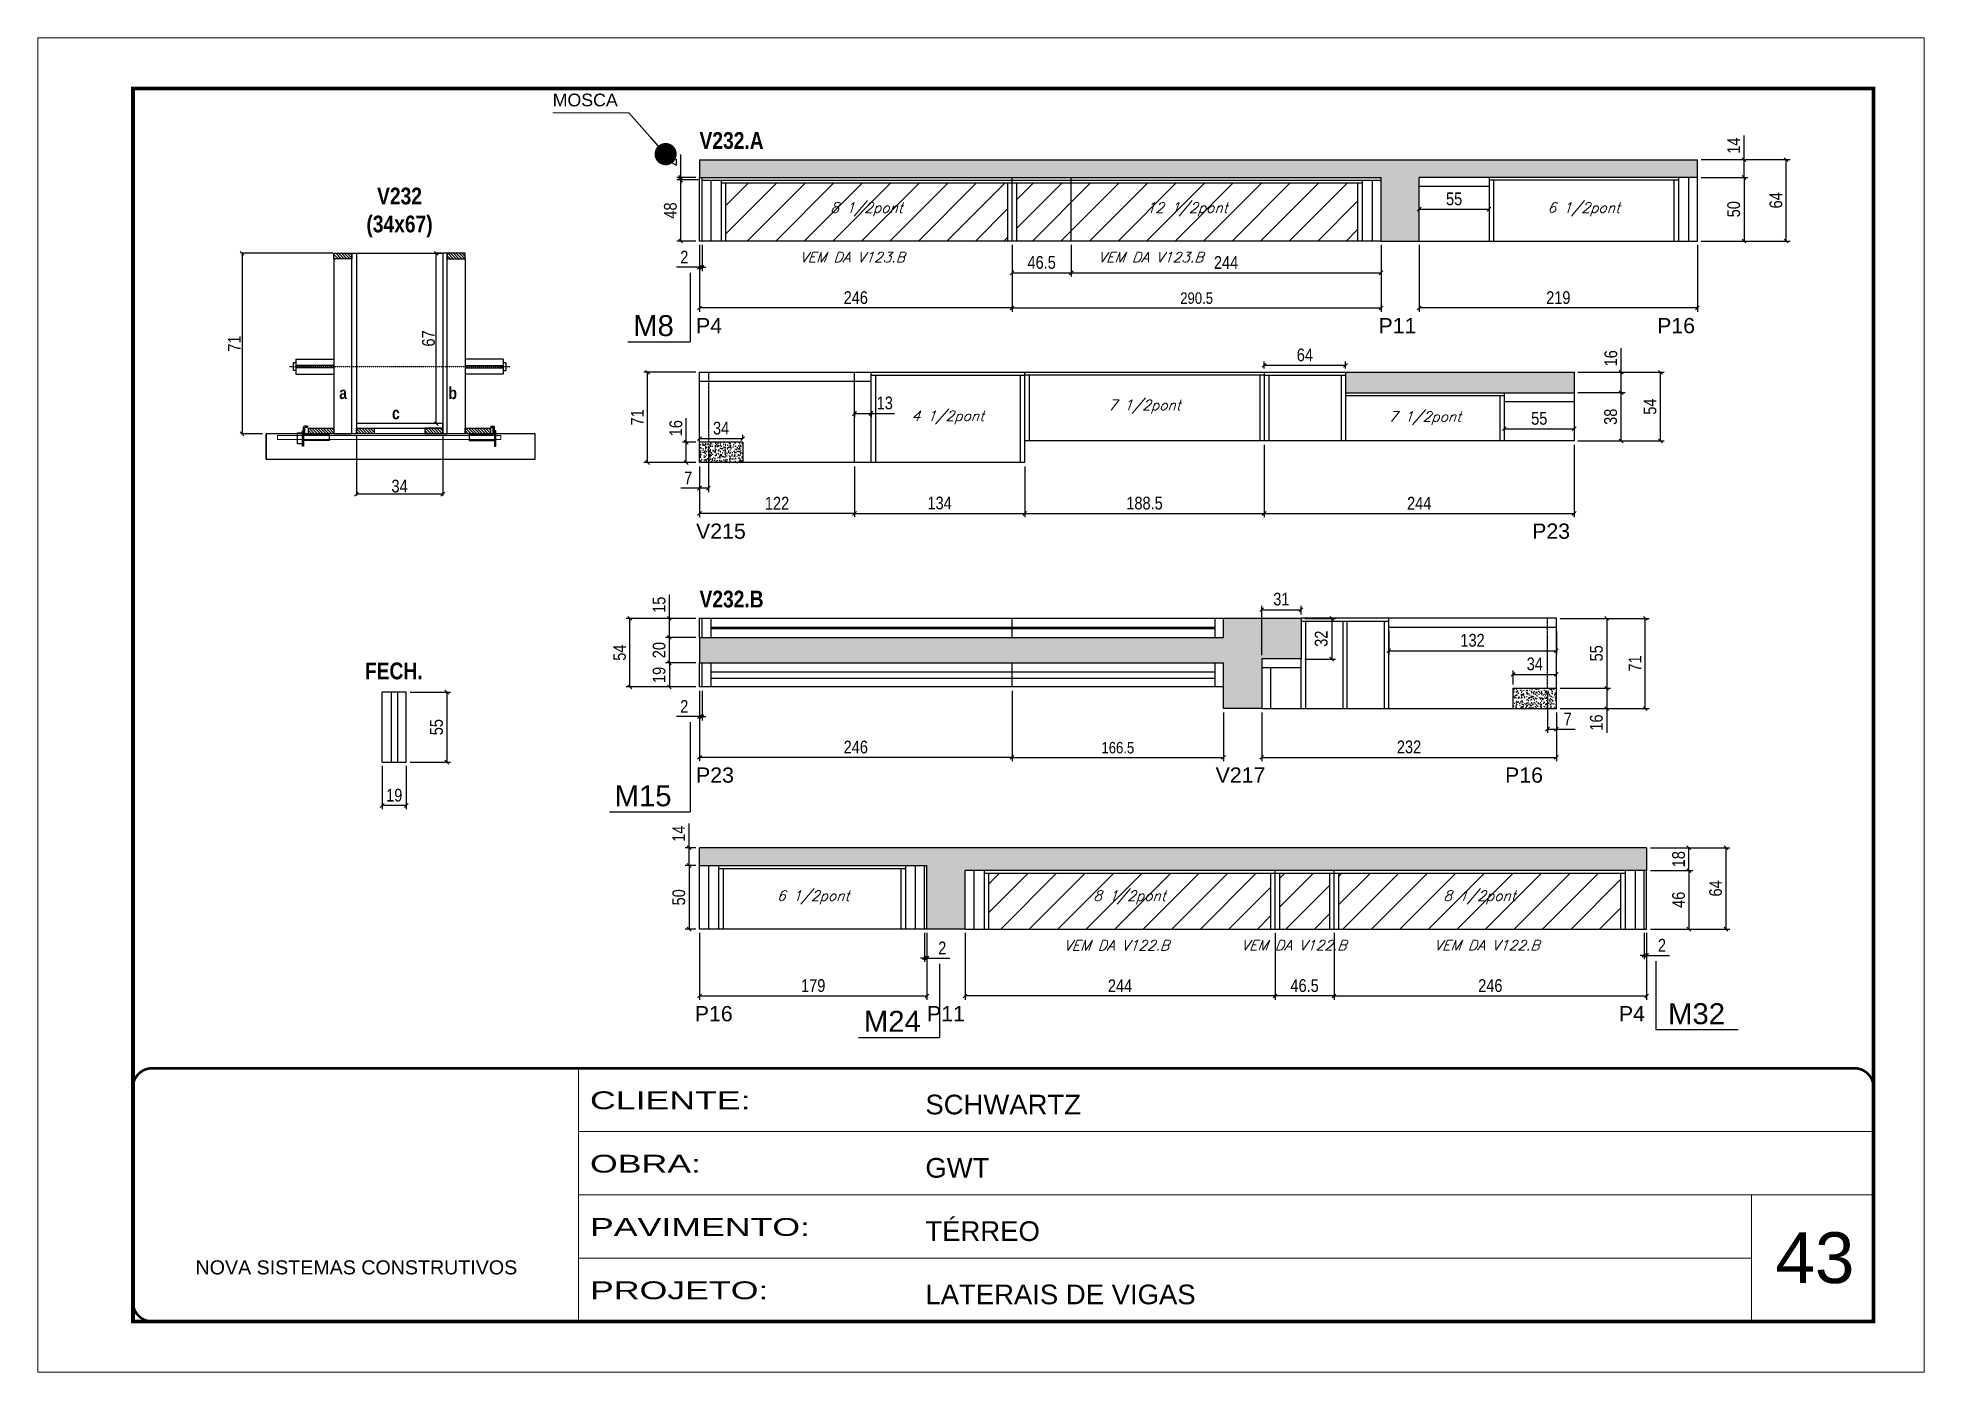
# Model space of a CAD drawing. Extents: x 2603 to 22413, y 1253 to 30260.
# Drawn here: x 5773 to 7258, y 17333 to 18383 of the extents above; entities that cross this region are included whole.
import ezdxf

# ---------------------------------------------------------------- set-up
doc = ezdxf.new("R2010")
doc.units = 0
for name, pattern in [('CONTINUO', [0]), ('DASHED', [0.75, 0.5, -0.25]), ('HIDDEN', [0.375, 0.25, -0.125])]:
    doc.linetypes.add(name, pattern=pattern)
for name, color, linetype in [('5', 5, 'Continuous'), ('barrote', 251, 'Continuous'), ('COTA', 241, 'Continuous'), ('detalhes', 4, 'Continuous'), ('NOMENCLATURA', 7, 'Continuous'), ('Painéis', 200, 'Continuous'), ('presilha', 1, 'Continuous'), ('SARR_2.2x10', 60, 'Continuous'), ('SARR_2.2x7', 40, 'Continuous'), ('SARR_3.5x7', 81, 'Continuous'), ('TENSOR', 3, 'Continuous'), ('texto', 7, 'Continuous')]:
    doc.layers.add(name, color=color, linetype=linetype)
for name, color, linetype, lineweight in [('CARIMBO', 255, 'Continuous', 9), ('CONCRETO', 251, 'Continuous', 25), ('Folhas', 255, 'Continuous', 9), ('Hachura', 251, 'Continuous', 9), ('SARRAFO DE PRESSAO', 251, 'DASHED', 9), ('SCO-___-LAJ', 2, 'Continuous', 0)]:
    doc.layers.add(name, color=color, linetype=linetype, lineweight=lineweight)
doc.styles.add('ARIAL', font='arial.ttf')
doc.styles.add('COTA TECNICA', font='techl___.ttf', dxfattribs={"height": 10})
doc.styles.add('COTA TECNICA 2X', font='techl___.ttf', dxfattribs={"height": 10})
doc.styles.add('COTA TECNICA-50', font='techl___.ttf', dxfattribs={"height": 9})
doc.styles.add('Romans', font='romans.shx')
doc.styles.get("Standard").update_dxf_attribs({"font": 'arial.ttf'})
doc.styles.add('TECNICA', font='techb___.ttf', dxfattribs={"height": 10})
doc.styles.add('Tecnologia', font='')
doc.styles.get('Tecnologia').set_extended_font_data('Forgotten Futurist')
doc.dimstyles.new('3x', dxfattribs={"dimtxt": 10, "dimasz": 5, "dimexe": 7, "dimexo": 5, "dimgap": 4, "dimtad": 1, "dimdec": 4, "dimlfac": 0.333333, "dimdsep": 46, "dimtxsty": 'Standard', "dimblk": 'DOT', "dimcen": 0.09, "dimclrd": 1, "dimclre": 1, "dimclrt": 2, "dimadec": 0, "dimazin": 2, "dimtfac": 1, "dimtdec": 4, "dimtmove": 0, "dimatfit": 3, "dimldrblk": 'DOT', "dimfxl": 1, "dimtolj": 1, "dimtzin": 0, "dimlwd": 9, "dimlwe": 9, "dimarcsym": 0})
doc.dimstyles.new('COTA PAINEL-50', dxfattribs={"dimtxt": 9, "dimasz": 3, "dimexe": 3, "dimexo": 3, "dimgap": 3, "dimtad": 1, "dimdec": 1, "dimzin": 12, "dimdsep": 46, "dimtxsty": 'COTA TECNICA-50', "dimblk1": 'OBLIQUE', "dimblk2": 'OBLIQUE', "dimsah": 1, "dimcen": 0.9, "dimclrd": 4, "dimclre": 4, "dimclrt": 240, "dimadec": 1, "dimazin": 3, "dimtfac": 1, "dimtdec": 1, "dimtmove": 0, "dimatfit": 3, "dimfxl": 1, "dimtolj": 1, "dimtzin": 12, "dimarcsym": 0})
doc.dimstyles.new('PAINEL', dxfattribs={"dimtxt": 10, "dimasz": 3, "dimexe": 3, "dimexo": 3, "dimgap": 3, "dimtad": 1, "dimdec": 1, "dimzin": 12, "dimdsep": 46, "dimtxsty": 'COTA TECNICA', "dimblk1": 'OBLIQUE', "dimblk2": 'OBLIQUE', "dimsah": 1, "dimcen": 0.9, "dimclrd": 4, "dimclre": 4, "dimclrt": 240, "dimadec": 1, "dimazin": 3, "dimtfac": 1, "dimtdec": 1, "dimtmove": 0, "dimatfit": 3, "dimfxl": 1, "dimtolj": 1, "dimtzin": 12, "dimarcsym": 0})
doc.dimstyles.new('SECAO', dxfattribs={"dimscale": 0.333333, "dimtxt": 5, "dimasz": 9, "dimexe": 3, "dimexo": 3, "dimgap": 3, "dimtad": 1, "dimdec": 1, "dimlfac": 0.5, "dimzin": 12, "dimdsep": 46, "dimtxsty": 'COTA TECNICA 2X', "dimblk1": 'OBLIQUE', "dimblk2": 'OBLIQUE', "dimsah": 1, "dimcen": 0.9, "dimclrd": 4, "dimclre": 4, "dimclrt": 240, "dimadec": 1, "dimazin": 3, "dimtfac": 1, "dimtdec": 1, "dimtmove": 0, "dimatfit": 3, "dimfxl": 1, "dimtolj": 1, "dimtzin": 12, "dimarcsym": 0})
pattern_1 = [(50, (-126418.0314, -5509.1516), (5.46554007, -0.47817257), [0.5715, -6.2865]), (355, (-126418.0314, -5509.1516), (-1.05730264, 5.73170536), [0.4572, -5.02921753]), (100.4514447, (-126417.576, -5509.1915), (4.40823741, 5.25353256), [0.48570026, -5.34270734]), (46.1842, (-126418.0314, -5507.6276), (8.13237123, -1.26126984), [0.85725, -9.42975]), (96.6355576, (-126417.354, -5507.733), (7.122124, 7.42278374), [0.7285507, -8.01406824]), (351.184151, (-126418.031, -5507.628), (7.122124, 7.42278374), [0.685799, -7.54379196]), (21, (-126417.2694, -5508.0086), (4.54843174, -3.06795595), [0.5715, -6.2865]), (326, (-126417.2694, -5508.0086), (1.85406085, 5.52563898), [0.4572, -5.0292]), (71.451445, (-126416.8904, -5508.2643), (6.40249258, 2.45768307), [0.48570026, -5.34269813]), (37.5, (-126418.0314, -5509.1516), (0.092658098, 2.536651166), [0, -4.96824, 0, -5.1054, 0, -5.04825]), (7.5, (-126418.0314, -5509.1516), (2.004589875, 3.005417245), [0, -2.91084, 0, -4.85394, 0, -1.92405]), (327.5, (-126419.7307, -5509.1516), (4.067717855, -0.17186232), [0, -1.905, 0, -5.9436, 0, -7.8867]), (317.5, (-126420.4927, -5509.1516), (4.44387544, 0.76279473), [0, -2.4765, 0, -3.94716, 0, -5.6007])]
pattern_2 = [(50, (-126418.0314, -5420.0663), (5.46554007, -0.47817257), [0.5715, -6.2865]), (355, (-126418.0314, -5420.066), (-1.05730264, 5.73170536), [0.4572, -5.02921753]), (100.4514447, (-126417.576, -5420.106), (4.40823741, 5.25353256), [0.48570026, -5.34270734]), (46.1842, (-126418.0314, -5418.542), (8.13237123, -1.26126984), [0.85725, -9.42975]), (96.6355576, (-126417.354, -5418.647), (7.122124, 7.42278374), [0.7285507, -8.01406824]), (351.184151, (-126418.031, -5418.542), (7.122124, 7.42278374), [0.685799, -7.54379196]), (21, (-126417.2694, -5418.9233), (4.54843174, -3.06795595), [0.5715, -6.2865]), (326, (-126417.2694, -5418.923), (1.85406085, 5.52563898), [0.4572, -5.0292]), (71.451445, (-126416.8904, -5419.179), (6.40249258, 2.45768307), [0.48570026, -5.34269813]), (37.5, (-126418.0314, -5420.0663), (0.092658098, 2.536651166), [0, -4.96824, 0, -5.1054, 0, -5.04825]), (7.5, (-126418.0314, -5420.0663), (2.004589875, 3.005417245), [0, -2.91084, 0, -4.85394, 0, -1.92405]), (327.5, (-126419.7307, -5420.0663), (4.067717855, -0.17186232), [0, -1.905, 0, -5.9436, 0, -7.8867]), (317.5, (-126420.4927, -5420.0663), (4.44387544, 0.76279473), [0, -2.4765, 0, -3.94716, 0, -5.6007])]
pattern_3 = [(45, (-126418.031, -5371.03), (-11.2253202, 11.2253202), [])]

msp = doc.modelspace()

# ---------------------------------------------------------------- texts
at = {"layer": '5', "linetype": 'Continuous'}
for s, rotation, p in [('P4', 359.99996, (6291.17, 18150.94)), ('P11', 359.99996, (6828.36, 18150.94)), ('P16', 359.99996, (7047.71, 18150.94)), ('V215', 359.99996, (6291.17, 17989.22)), ('P23', 359.99996, (6949.33, 17989.22)), ('P23', 359.99996, (6291.17, 17797.29)), ('V217', 359.99996, (6700.14, 17797.29)), ('P16', 359.99996, (6928.01, 17797.29)), ('P16', 0.00004, (6290.18, 17609.55)), ('P11', 0.00004, (6472.95, 17609.55)), ('P4', 0.00004, (7017.58, 17609.55))]:
    msp.add_text(s, height=12, rotation=rotation, dxfattribs=at).set_placement(p)
at = {"layer": 'CARIMBO', "style": 'ARIAL'}
for s, height, p in [('MOSCA', 10, (6178.31, 18329.46)), ('43', 40, (7140.83, 17403.57))]:
    msp.add_text(s, height=height, dxfattribs=at).set_placement(p)
at = {"layer": 'detalhes', "style": 'TECNICA'}
for s, p in [('a', (6010.29, 18099.14)), ('b', (6096.26, 18099.13)), ('c', (6051.79, 18083.27))]:
    msp.add_text(s, height=9.6, dxfattribs=at).set_placement(p)
at = {"layer": 'NOMENCLATURA', "style": 'TECNICA'}
for s, p in [('V232.A', (6293.91, 18295.98)), ('V232.B', (6293.91, 17935.17)), ('FECH.', (6030.55, 17878.63))]:
    msp.add_text(s, height=13.2, dxfattribs=at).set_placement(p)
at = {"layer": 'NOMENCLATURA', "linetype": 'Continuous'}
for s, p in [('M8', (6241.66, 18148.67)), ('M15', (6227.05, 17778.76)), ('M24', (6423.26, 17601.31)), ('M32', (7056.3, 17607.29))]:
    msp.add_text(s, height=16.5, dxfattribs=at).set_placement(p)
at = {"layer": 'NOMENCLATURA', "insert": (6057.76, 18265.5), "char_height": 13.2, "attachment_point": 2, "style": 'TECNICA'}
msp.add_mtext_dynamic_manual_height_columns('V232\\P(34x67)', width=300.2766, gutter_width=1, heights=[0], dxfattribs=at)
at = {"layer": 'texto', "color": 2, "char_height": 8, "attachment_point": 5, "style": 'Romans'}
for s, insert in [('{\\Q19;\\C256;8 1/2pont}', (6425.41, 18248.46)), ('{\\Q19;\\C256;12 1/2pont}', (6677.66, 18248.46)), ('{\\Q19;\\C256;6 1/2pont}', (6989.91, 18248.46)), ('{\\Q19;\\C256;VEM DA V123.B}', (6414.16, 18210.8)), ('{\\Q19;\\C256;VEM DA V123.B}', (6649.17, 18210.8)), ('{\\Q19;\\C256;4 1/2pont}', (6489.41, 18084.67)), ('{\\Q19;\\C256;7 1/2pont}', (6644.16, 18093.17)), ('{\\Q19;\\C256;7 1/2pont}', (6864.91, 18084.07)), ('{\\Q19;\\C256;6 1/2pont}', (6383.41, 17707.08)), ('{\\Q19;\\C256;8 1/2pont}', (6632.41, 17707.08)), ('{\\Q19;\\C256;8 1/2pont}', (6907.91, 17707.08)), ('{\\Q19;\\C256;VEM DA V122.B}', (6622.16, 17669.39)), ('{\\Q19;\\C256;VEM DA V122.B}', (6761.72, 17669.42)), ('{\\Q19;\\C256;VEM DA V122.B}', (6913.66, 17669.42))]:
    msp.add_mtext(s, dxfattribs=dict(at, insert=insert))

# ---------------------------------------------------------------- blocks, each defined once
blk = doc.blocks.new('9999999999')
at = {"color": 30, "linetype": 'CONTINUO'}
for p, q in [((98564.6, 34230.2), (98564.6, 34429.4)), ((98564.6, 34379.6), (99584, 34379.6)), ((98564.6, 34329.8), (99488, 34329.8)), ((99584, 34329.8), (99488, 34329.8)), ((99488, 34329.8), (99488, 34230.2)), ((98564.6, 34280), (99488, 34280))]:
    blk.add_line(p, q, dxfattribs=at)
at = {"color": 30, "linetype": 'CONTINUO', "const_width": 2}
blk.add_lwpolyline([(99584, 34230.2), (99584, 34414.4, 0.414214), (99569, 34429.4), (98229, 34429.4, 0.414214), (98214, 34414.4), (98214, 34245.2, 0.414214), (98229, 34230.2), (99584, 34230.2)], format="xyb", dxfattribs=at)
at = {"layer": 'Folhas'}
blk.add_lwpolyline([(98139, 34190.2), (99624, 34190.2), (99624, 35240.2), (98139, 35240.2)], close=True, dxfattribs=at)
at = {"layer": 'Folhas', "color": 30, "const_width": 3}
blk.add_lwpolyline([(98214, 34230.2), (99584, 34230.2), (99584, 35200.2), (98214, 35200.2)], close=True, dxfattribs=at)
at = {"color": 7, "linetype": 'Continuous', "ltscale": 5, "style": 'ARIAL'}
for s, height, p in [('SCHWARTZ', 15.48, (98837.7, 34393.1)), ('GWT', 15.48, (98837.7, 34343.3)), ('TÉRREO', 15.48, (98837.7, 34293.5)), ('NOVA SISTEMAS CONSTRUTIVOS', 11.059, (98263.2, 34267.2)), ('LATERAIS DE VIGAS', 15.483, (98837.7, 34243.7))]:
    blk.add_text(s, height=height, dxfattribs=at).set_placement(p)
at = {"layer": 'Folhas', "color": 7, "style": 'Tecnologia', "width": 1.5}
for s, p in [('CLIENTE:', (98573.7, 34397.2)), ('OBRA:', (98573.7, 34347.3)), ('PAVIMENTO:', (98573.7, 34297.5)), ('PROJETO:', (98573.7, 34247.7))]:
    blk.add_text(s, height=14, dxfattribs=at).set_placement(p)
blk = doc.blocks.new('_Oblique')
at = {"color": 0, "linetype": 'ByBlock', "lineweight": -2}
blk.add_line((-0.5, -0.5), (0.5, 0.5), dxfattribs=at)
blk = doc.blocks.new('*D384')
at = {"layer": 'COTA', "color": 4, "lineweight": -2, "transparency": 16777216}
for p, q in [((6023.8, 18070.8), (6023.8, 18023.3)), ((6091.8, 18070.8), (6091.8, 18023.3)), ((6091.8, 18024.3), (6023.8, 18024.3))]:
    blk.add_line(p, q, dxfattribs=at)
at = {"layer": 'Defpoints', "color": 0, "transparency": 16777216}
for p in [(6023.8, 18071.8), (6091.8, 18071.8), (6023.8, 18024.3)]:
    blk.add_point(p, dxfattribs=at)
at = {"layer": 'COTA', "color": 4, "lineweight": -2, "transparency": 16777216, "xscale": 3, "yscale": 3, "zscale": 3, "rotation": 180}
blk.add_blockref('_Oblique', (6023.8, 18024.3), dxfattribs=at)
at = {"layer": 'COTA', "color": 4, "lineweight": -2, "transparency": 16777216, "xscale": 3, "yscale": 3, "zscale": 3}
blk.add_blockref('_Oblique', (6091.8, 18024.3), dxfattribs=at)
at = {"layer": 'COTA', "color": 240, "transparency": 16777216, "insert": (6057.8, 18030.6), "char_height": 10, "attachment_point": 5, "style": 'COTA TECNICA 2X'}
blk.add_mtext('\\A1;34', dxfattribs=at)
blk = doc.blocks.new('PRESILHA METÁLICA 1')
at = {"layer": 'presilha'}
for p, q in [((0, 13), (6, 13)), ((0, 13), (0, 0)), ((6, 0), (0, 0)), ((6, 15.5), (7.5, 15.5)), ((6, -2.5), (6, 15.5)), ((6, 13), (6, 0)), ((7.5, 10.6), (7.5, 19.9)), ((7.5, 15.5), (7.5, -2.5)), ((37.5, 4.1), (7.5, 4.1)), ((12, 21), (8.6, 21)), ((9, 11.6), (9, 18.9)), ((12, 19.5), (9.6, 19.5)), ((37.5, 11), (9.6, 11)), ((12, 21), (12, 19.5)), ((37.5, 11), (37.5, 4.1)), ((7.5, -2.5), (6, -2.5))]:
    blk.add_line(p, q, dxfattribs=at)
for centre, radius, start, end in [((8.6, 19.9), 1.14, 90, 180), ((9.6, 18.9), 0.57, 90, 180), ((9.6, 11.6), 0.57, 180, 270)]:
    blk.add_arc(centre, radius, start, end, dxfattribs=at)
blk = doc.blocks.new('PRESILHA METÁLICA 2')
at = {"layer": 'presilha'}
for p, q in [((-5.2, 23.5), (-5.2, 22)), ((-5.2, 23.5), (-1.9, 23.5)), ((-0.8, 14.6), (-0.8, 22.4)), ((-30.8, 13.5), (-30.8, 6.6)), ((-30.8, 13.5), (-2.8, 13.5)), ((-30.8, 6.6), (-0.8, 6.6)), ((-5.2, 22), (-2.8, 22)), ((-2.2, 14.1), (-2.2, 21.4)), ((0.8, 18), (-0.8, 18)), ((-0.8, 18), (-0.8, 0)), ((-0.8, 0), (0.8, 0)), ((0.8, 0), (0.8, 18))]:
    blk.add_line(p, q, dxfattribs=at)
for centre, radius, start, end in [((-1.9, 22.4), 1.14, 0, 90), ((-2.8, 21.4), 0.57, 0, 90), ((-2.8, 14.1), 0.57, 270, 0)]:
    blk.add_arc(centre, radius, start, end, dxfattribs=at)
blk = doc.blocks.new('*D385')
at = {"layer": 'COTA', "color": 4, "lineweight": -2, "transparency": 16777216}
for p, q in [((6005.2, 18213.8), (5932.8, 18213.8)), ((5933.8, 18213.8), (5933.8, 18071.8)), ((5949.9, 18071.8), (5932.8, 18071.8))]:
    blk.add_line(p, q, dxfattribs=at)
at = {"layer": 'Defpoints', "color": 0, "transparency": 16777216}
for p in [(6006.2, 18213.8), (5933.8, 18071.8), (5950.9, 18071.8)]:
    blk.add_point(p, dxfattribs=at)
at = {"layer": 'COTA', "color": 4, "lineweight": -2, "transparency": 16777216, "xscale": 3, "yscale": 3, "zscale": 3}
for p, rotation in [((5933.8, 18213.8), 90), ((5933.8, 18071.8), 270)]:
    blk.add_blockref('_Oblique', p, dxfattribs=dict(at, rotation=rotation))
at = {"layer": 'COTA', "color": 240, "transparency": 16777216, "insert": (5927.8, 18142.8), "char_height": 10, "attachment_point": 5, "rotation": 90, "style": 'COTA TECNICA 2X'}
blk.add_mtext('\\A1;71', dxfattribs=at)
blk = doc.blocks.new('*D2202')
at = {"layer": 'COTA', "color": 4, "lineweight": -2, "transparency": 16777216}
for p, q in [((6090.8, 18213.8), (6085.7, 18213.8)), ((6086.7, 18079.8), (6086.7, 18213.8)), ((6090.8, 18079.8), (6085.7, 18079.8))]:
    blk.add_line(p, q, dxfattribs=at)
at = {"layer": 'Defpoints', "color": 0, "transparency": 16777216}
for p in [(6086.7, 18213.8), (6091.8, 18213.8), (6091.8, 18079.8)]:
    blk.add_point(p, dxfattribs=at)
at = {"layer": 'COTA', "color": 4, "lineweight": -2, "transparency": 16777216, "xscale": 3, "yscale": 3, "zscale": 3}
for p, rotation in [((6086.7, 18213.8), 90), ((6086.7, 18079.8), 270)]:
    blk.add_blockref('_Oblique', p, dxfattribs=dict(at, rotation=rotation))
at = {"layer": 'COTA', "color": 240, "transparency": 16777216, "insert": (6080.6, 18146.8), "char_height": 10, "attachment_point": 5, "rotation": 90, "style": 'COTA TECNICA 2X'}
blk.add_mtext('\\A1;67', dxfattribs=at)
blk = doc.blocks.new('*D365')
at = {"layer": 'COTA', "color": 4, "linetype": 'ByBlock', "lineweight": -2, "transparency": 16777216}
for p, q in [((6293.9, 18046.2), (6293.9, 18006.1)), ((6415.9, 18046.2), (6415.9, 18006.1)), ((6415.9, 18009.1), (6293.9, 18009.1))]:
    blk.add_line(p, q, dxfattribs=at)
at = {"layer": 'Defpoints', "color": 0, "linetype": 'ByBlock', "transparency": 16777216}
for p in [(6293.9, 18049.2), (6415.9, 18049.2), (6293.9, 18009.1)]:
    blk.add_point(p, dxfattribs=at)
at = {"layer": 'COTA', "color": 4, "linetype": 'ByBlock', "lineweight": -2, "transparency": 16777216, "xscale": 3, "yscale": 3, "zscale": 3, "rotation": 180}
blk.add_blockref('_Oblique', (6293.9, 18009.1), dxfattribs=at)
at = {"layer": 'COTA', "color": 4, "linetype": 'ByBlock', "lineweight": -2, "transparency": 16777216, "xscale": 3, "yscale": 3, "zscale": 3}
blk.add_blockref('_Oblique', (6415.9, 18009.1), dxfattribs=at)
at = {"layer": 'COTA', "color": 240, "linetype": 'ByBlock', "transparency": 16777216, "insert": (6354.9, 18017.2), "char_height": 10, "attachment_point": 5, "style": 'COTA TECNICA'}
blk.add_mtext('\\A1;122', dxfattribs=at)
blk = doc.blocks.new('*D2066')
at = {"layer": 'COTA', "color": 4, "linetype": 'ByBlock', "lineweight": -2, "transparency": 16777216}
for p, q in [((6293.9, 18068.2), (6293.9, 18071)), ((6293.9, 18068), (6327.9, 18068)), ((6327.9, 18068.2), (6327.9, 18071))]:
    blk.add_line(p, q, dxfattribs=at)
at = {"layer": 'Defpoints', "color": 0, "linetype": 'ByBlock', "transparency": 16777216}
for p in [(6293.9, 18065.2), (6327.9, 18068), (6327.9, 18065.2)]:
    blk.add_point(p, dxfattribs=at)
at = {"layer": 'COTA', "color": 4, "linetype": 'ByBlock', "lineweight": -2, "transparency": 16777216, "xscale": 3, "yscale": 3, "zscale": 3, "rotation": 180}
blk.add_blockref('_Oblique', (6293.9, 18068), dxfattribs=at)
at = {"layer": 'COTA', "color": 4, "linetype": 'ByBlock', "lineweight": -2, "transparency": 16777216, "xscale": 3, "yscale": 3, "zscale": 3}
blk.add_blockref('_Oblique', (6327.9, 18068), dxfattribs=at)
at = {"layer": 'COTA', "color": 240, "linetype": 'ByBlock', "transparency": 16777216, "insert": (6310.9, 18076.2), "char_height": 10, "attachment_point": 5, "style": 'COTA TECNICA'}
blk.add_mtext('\\A1;34', dxfattribs=at)
blk = doc.blocks.new('*D2067')
at = {"layer": 'COTA', "color": 4, "linetype": 'ByBlock', "lineweight": -2, "transparency": 16777216}
for p, q in [((6283.4, 18065.2), (6283.4, 18084.2)), ((6290.9, 18065.2), (6280.4, 18065.2)), ((6283.4, 18049.2), (6283.4, 18065.2)), ((6290.9, 18049.2), (6280.4, 18049.2))]:
    blk.add_line(p, q, dxfattribs=at)
at = {"layer": 'Defpoints', "color": 0, "linetype": 'ByBlock', "transparency": 16777216}
for p in [(6283.4, 18065.2), (6293.9, 18065.2), (6293.9, 18049.2)]:
    blk.add_point(p, dxfattribs=at)
at = {"layer": 'COTA', "color": 4, "linetype": 'ByBlock', "lineweight": -2, "transparency": 16777216, "xscale": 3, "yscale": 3, "zscale": 3}
for p, rotation in [((6283.4, 18065.2), 90), ((6283.4, 18049.2), 270)]:
    blk.add_blockref('_Oblique', p, dxfattribs=dict(at, rotation=rotation))
at = {"layer": 'COTA', "color": 240, "linetype": 'ByBlock', "transparency": 16777216, "insert": (6275.3, 18076.2), "char_height": 10, "attachment_point": 5, "rotation": 90, "style": 'COTA TECNICA'}
blk.add_mtext('\\A1;16', dxfattribs=at)
blk = doc.blocks.new('*D2068')
at = {"layer": 'COTA', "color": 4, "linetype": 'ByBlock', "lineweight": -2, "transparency": 16777216}
for p, q in [((6415.9, 18046.2), (6415.9, 18006.1)), ((6549.9, 18046.2), (6549.9, 18006.1)), ((6415.9, 18009.1), (6549.9, 18009.1))]:
    blk.add_line(p, q, dxfattribs=at)
at = {"layer": 'Defpoints', "color": 0, "linetype": 'ByBlock', "transparency": 16777216}
for p in [(6415.9, 18049.2), (6549.9, 18049.2), (6549.9, 18009.1)]:
    blk.add_point(p, dxfattribs=at)
at = {"layer": 'COTA', "color": 4, "linetype": 'ByBlock', "lineweight": -2, "transparency": 16777216, "xscale": 3, "yscale": 3, "zscale": 3, "rotation": 180}
blk.add_blockref('_Oblique', (6415.9, 18009.1), dxfattribs=at)
at = {"layer": 'COTA', "color": 4, "linetype": 'ByBlock', "lineweight": -2, "transparency": 16777216, "xscale": 3, "yscale": 3, "zscale": 3}
blk.add_blockref('_Oblique', (6549.9, 18009.1), dxfattribs=at)
at = {"layer": 'COTA', "color": 240, "linetype": 'ByBlock', "transparency": 16777216, "insert": (6482.9, 18017.3), "char_height": 10, "attachment_point": 5, "style": 'COTA TECNICA'}
blk.add_mtext('\\A1;134', dxfattribs=at)
blk = doc.blocks.new('*D2069')
at = {"layer": 'COTA', "color": 4, "linetype": 'ByBlock', "lineweight": -2, "transparency": 16777216}
for p, q in [((6300.9, 18062.2), (6300.9, 18026)), ((6293.9, 18046.2), (6293.9, 18026)), ((6293.9, 18029), (6279.2, 18029)), ((6300.9, 18029), (6293.9, 18029))]:
    blk.add_line(p, q, dxfattribs=at)
at = {"layer": 'Defpoints', "color": 0, "linetype": 'ByBlock', "transparency": 16777216}
for p in [(6300.9, 18065.2), (6293.9, 18049.2), (6293.9, 18029)]:
    blk.add_point(p, dxfattribs=at)
at = {"layer": 'COTA', "color": 4, "linetype": 'ByBlock', "lineweight": -2, "transparency": 16777216, "xscale": 3, "yscale": 3, "zscale": 3, "rotation": 180}
blk.add_blockref('_Oblique', (6293.9, 18029), dxfattribs=at)
at = {"layer": 'COTA', "color": 4, "linetype": 'ByBlock', "lineweight": -2, "transparency": 16777216, "xscale": 3, "yscale": 3, "zscale": 3}
blk.add_blockref('_Oblique', (6300.9, 18029), dxfattribs=at)
at = {"layer": 'COTA', "color": 240, "linetype": 'ByBlock', "transparency": 16777216, "insert": (6285, 18037.1), "char_height": 10, "attachment_point": 5, "style": 'COTA TECNICA'}
blk.add_mtext('\\A1;7', dxfattribs=at)
blk = doc.blocks.new('*D2070')
at = {"layer": 'COTA', "color": 4, "linetype": 'ByBlock', "lineweight": -2, "transparency": 16777216}
for p, q in [((6738.4, 18063.2), (6738.4, 18006.1)), ((6549.9, 18046.2), (6549.9, 18006.1)), ((6549.9, 18009.1), (6738.4, 18009.1))]:
    blk.add_line(p, q, dxfattribs=at)
at = {"layer": 'Defpoints', "color": 0, "linetype": 'ByBlock', "transparency": 16777216}
for p in [(6738.4, 18066.2), (6549.9, 18049.2), (6738.4, 18009.1)]:
    blk.add_point(p, dxfattribs=at)
at = {"layer": 'COTA', "color": 4, "linetype": 'ByBlock', "lineweight": -2, "transparency": 16777216, "xscale": 3, "yscale": 3, "zscale": 3, "rotation": 180}
blk.add_blockref('_Oblique', (6549.9, 18009.1), dxfattribs=at)
at = {"layer": 'COTA', "color": 4, "linetype": 'ByBlock', "lineweight": -2, "transparency": 16777216, "xscale": 3, "yscale": 3, "zscale": 3}
blk.add_blockref('_Oblique', (6738.4, 18009.1), dxfattribs=at)
at = {"layer": 'COTA', "color": 240, "linetype": 'ByBlock', "transparency": 16777216, "insert": (6644.2, 18017.2), "char_height": 10, "attachment_point": 5, "style": 'COTA TECNICA'}
blk.add_mtext('\\A1;188.5', dxfattribs=at)
blk = doc.blocks.new('*D2071')
at = {"layer": 'COTA', "color": 4, "linetype": 'ByBlock', "lineweight": -2, "transparency": 16777216}
for p, q in [((6738.4, 18063.2), (6738.4, 18006.1)), ((6982.4, 18063.2), (6982.4, 18006.1)), ((6738.4, 18009.1), (6982.4, 18009.1))]:
    blk.add_line(p, q, dxfattribs=at)
at = {"layer": 'Defpoints', "color": 0, "linetype": 'ByBlock', "transparency": 16777216}
for p in [(6738.4, 18066.2), (6982.4, 18066.2), (6982.4, 18009.1)]:
    blk.add_point(p, dxfattribs=at)
at = {"layer": 'COTA', "color": 4, "linetype": 'ByBlock', "lineweight": -2, "transparency": 16777216, "xscale": 3, "yscale": 3, "zscale": 3, "rotation": 180}
blk.add_blockref('_Oblique', (6738.4, 18009.1), dxfattribs=at)
at = {"layer": 'COTA', "color": 4, "linetype": 'ByBlock', "lineweight": -2, "transparency": 16777216, "xscale": 3, "yscale": 3, "zscale": 3}
blk.add_blockref('_Oblique', (6982.4, 18009.1), dxfattribs=at)
at = {"layer": 'COTA', "color": 240, "linetype": 'ByBlock', "transparency": 16777216, "insert": (6860.4, 18017.2), "char_height": 10, "attachment_point": 5, "style": 'COTA TECNICA'}
blk.add_mtext('\\A1;244', dxfattribs=at)
blk = doc.blocks.new('*D2072')
at = {"layer": 'COTA', "color": 4, "linetype": 'ByBlock', "lineweight": -2, "transparency": 16777216}
for p, q in [((6985.4, 18104.2), (7022.4, 18104.2)), ((7019.4, 18066.2), (7019.4, 18104.2)), ((6985.4, 18066.2), (7022.4, 18066.2))]:
    blk.add_line(p, q, dxfattribs=at)
at = {"layer": 'Defpoints', "color": 0, "linetype": 'ByBlock', "transparency": 16777216}
for p in [(6982.4, 18104.2), (7019.4, 18104.2), (6982.4, 18066.2)]:
    blk.add_point(p, dxfattribs=at)
at = {"layer": 'COTA', "color": 4, "linetype": 'ByBlock', "lineweight": -2, "transparency": 16777216, "xscale": 3, "yscale": 3, "zscale": 3}
for p, rotation in [((7019.4, 18104.2), 90), ((7019.4, 18066.2), 270)]:
    blk.add_blockref('_Oblique', p, dxfattribs=dict(at, rotation=rotation))
at = {"layer": 'COTA', "color": 240, "linetype": 'ByBlock', "transparency": 16777216, "insert": (7011.1, 18085.2), "char_height": 10, "attachment_point": 5, "rotation": 90, "style": 'COTA TECNICA'}
blk.add_mtext('\\A1;38', dxfattribs=at)
blk = doc.blocks.new('*D2073')
at = {"layer": 'COTA', "color": 4, "linetype": 'ByBlock', "lineweight": -2, "transparency": 16777216}
for p, q in [((7019.4, 18120.2), (7019.4, 18139.2)), ((6985.4, 18120.2), (7022.4, 18120.2)), ((7019.4, 18104.2), (7019.4, 18120.2)), ((6985.4, 18104.2), (7022.4, 18104.2))]:
    blk.add_line(p, q, dxfattribs=at)
at = {"layer": 'Defpoints', "color": 0, "linetype": 'ByBlock', "transparency": 16777216}
for p in [(6982.4, 18120.2), (7019.4, 18120.2), (6982.4, 18104.2)]:
    blk.add_point(p, dxfattribs=at)
at = {"layer": 'COTA', "color": 4, "linetype": 'ByBlock', "lineweight": -2, "transparency": 16777216, "xscale": 3, "yscale": 3, "zscale": 3}
for p, rotation in [((7019.4, 18120.2), 90), ((7019.4, 18104.2), 270)]:
    blk.add_blockref('_Oblique', p, dxfattribs=dict(at, rotation=rotation))
at = {"layer": 'COTA', "color": 240, "linetype": 'ByBlock', "transparency": 16777216, "insert": (7011.3, 18131.2), "char_height": 10, "attachment_point": 5, "rotation": 90, "style": 'COTA TECNICA'}
blk.add_mtext('\\A1;16', dxfattribs=at)
blk = doc.blocks.new('*D2074')
at = {"layer": 'COTA', "color": 4, "linetype": 'ByBlock', "lineweight": -2, "transparency": 16777216}
for p, q in [((6985.4, 18120.2), (7053.3, 18120.2)), ((7050.3, 18066.2), (7050.3, 18120.2)), ((6985.4, 18066.2), (7053.3, 18066.2))]:
    blk.add_line(p, q, dxfattribs=at)
at = {"layer": 'Defpoints', "color": 0, "linetype": 'ByBlock', "transparency": 16777216}
for p in [(6982.4, 18120.2), (7050.3, 18120.2), (6982.4, 18066.2)]:
    blk.add_point(p, dxfattribs=at)
at = {"layer": 'COTA', "color": 4, "linetype": 'ByBlock', "lineweight": -2, "transparency": 16777216, "xscale": 3, "yscale": 3, "zscale": 3}
for p, rotation in [((7050.3, 18120.2), 90), ((7050.3, 18066.2), 270)]:
    blk.add_blockref('_Oblique', p, dxfattribs=dict(at, rotation=rotation))
at = {"layer": 'COTA', "color": 240, "linetype": 'ByBlock', "transparency": 16777216, "insert": (7042.1, 18093.2), "char_height": 10, "attachment_point": 5, "rotation": 90, "style": 'COTA TECNICA'}
blk.add_mtext('\\A1;54', dxfattribs=at)
blk = doc.blocks.new('*D2075')
at = {"layer": 'COTA', "color": 4, "linetype": 'ByBlock', "lineweight": -2, "transparency": 16777216}
for p, q in [((6927.4, 18082.2), (6927.4, 18072.8)), ((6927.4, 18075.8), (6982.4, 18075.8)), ((6982.4, 18082.2), (6982.4, 18072.8))]:
    blk.add_line(p, q, dxfattribs=at)
at = {"layer": 'Defpoints', "color": 0, "linetype": 'ByBlock', "transparency": 16777216}
for p in [(6927.4, 18085.2), (6982.4, 18085.2), (6982.4, 18075.8)]:
    blk.add_point(p, dxfattribs=at)
at = {"layer": 'COTA', "color": 4, "linetype": 'ByBlock', "lineweight": -2, "transparency": 16777216, "xscale": 3, "yscale": 3, "zscale": 3, "rotation": 180}
blk.add_blockref('_Oblique', (6927.4, 18075.8), dxfattribs=at)
at = {"layer": 'COTA', "color": 4, "linetype": 'ByBlock', "lineweight": -2, "transparency": 16777216, "xscale": 3, "yscale": 3, "zscale": 3}
blk.add_blockref('_Oblique', (6982.4, 18075.8), dxfattribs=at)
at = {"layer": 'COTA', "color": 240, "linetype": 'ByBlock', "transparency": 16777216, "insert": (6954.9, 18083.9), "char_height": 10, "attachment_point": 5, "style": 'COTA TECNICA'}
blk.add_mtext('\\A1;55', dxfattribs=at)
blk = doc.blocks.new('*D2076')
at = {"layer": 'COTA', "color": 4, "linetype": 'ByBlock', "lineweight": -2, "transparency": 16777216}
for p, q in [((6738.4, 18123.2), (6738.4, 18128.7)), ((6738.4, 18125.7), (6802.4, 18125.7)), ((6802.4, 18123.2), (6802.4, 18128.7))]:
    blk.add_line(p, q, dxfattribs=at)
at = {"layer": 'Defpoints', "color": 0, "linetype": 'ByBlock', "transparency": 16777216}
for p in [(6738.4, 18120.2), (6802.4, 18125.7), (6802.4, 18120.2)]:
    blk.add_point(p, dxfattribs=at)
at = {"layer": 'COTA', "color": 4, "linetype": 'ByBlock', "lineweight": -2, "transparency": 16777216, "xscale": 3, "yscale": 3, "zscale": 3, "rotation": 180}
blk.add_blockref('_Oblique', (6738.4, 18125.7), dxfattribs=at)
at = {"layer": 'COTA', "color": 4, "linetype": 'ByBlock', "lineweight": -2, "transparency": 16777216, "xscale": 3, "yscale": 3, "zscale": 3}
blk.add_blockref('_Oblique', (6802.4, 18125.7), dxfattribs=at)
at = {"layer": 'COTA', "color": 240, "linetype": 'ByBlock', "transparency": 16777216, "insert": (6770.4, 18133.8), "char_height": 10, "attachment_point": 5, "style": 'COTA TECNICA'}
blk.add_mtext('\\A1;64', dxfattribs=at)
blk = doc.blocks.new('*D366')
at = {"layer": 'COTA', "color": 4, "linetype": 'ByBlock', "lineweight": -2, "transparency": 16777216}
for p, q in [((6539.9, 17869.6), (6539.9, 17814.2)), ((6706.4, 17852.6), (6706.4, 17814.2)), ((6539.9, 17817.2), (6706.4, 17817.2))]:
    blk.add_line(p, q, dxfattribs=at)
at = {"layer": 'Defpoints', "color": 0, "linetype": 'ByBlock', "transparency": 16777216}
for p in [(6539.9, 17872.6), (6706.4, 17855.6), (6706.4, 17817.2)]:
    blk.add_point(p, dxfattribs=at)
at = {"layer": 'COTA', "color": 4, "linetype": 'ByBlock', "lineweight": -2, "transparency": 16777216, "xscale": 3, "yscale": 3, "zscale": 3, "rotation": 180}
blk.add_blockref('_Oblique', (6539.9, 17817.2), dxfattribs=at)
at = {"layer": 'COTA', "color": 4, "linetype": 'ByBlock', "lineweight": -2, "transparency": 16777216, "xscale": 3, "yscale": 3, "zscale": 3}
blk.add_blockref('_Oblique', (6706.4, 17817.2), dxfattribs=at)
at = {"layer": 'COTA', "color": 240, "linetype": 'ByBlock', "transparency": 16777216, "insert": (6623.2, 17824.8), "char_height": 9, "attachment_point": 5, "style": 'COTA TECNICA-50'}
blk.add_mtext('\\A1;166.5', dxfattribs=at)
blk = doc.blocks.new('*D2077')
at = {"layer": 'COTA', "color": 4, "linetype": 'ByBlock', "lineweight": -2, "transparency": 16777216}
for p, q in [((6293.9, 17869.6), (6293.9, 17814.2)), ((6539.9, 17869.6), (6539.9, 17814.2)), ((6539.9, 17817.2), (6293.9, 17817.2))]:
    blk.add_line(p, q, dxfattribs=at)
at = {"layer": 'Defpoints', "color": 0, "linetype": 'ByBlock', "transparency": 16777216}
for p in [(6293.9, 17872.6), (6539.9, 17872.6), (6293.9, 17817.2)]:
    blk.add_point(p, dxfattribs=at)
at = {"layer": 'COTA', "color": 4, "linetype": 'ByBlock', "lineweight": -2, "transparency": 16777216, "xscale": 3, "yscale": 3, "zscale": 3, "rotation": 180}
blk.add_blockref('_Oblique', (6293.9, 17817.2), dxfattribs=at)
at = {"layer": 'COTA', "color": 4, "linetype": 'ByBlock', "lineweight": -2, "transparency": 16777216, "xscale": 3, "yscale": 3, "zscale": 3}
blk.add_blockref('_Oblique', (6539.9, 17817.2), dxfattribs=at)
at = {"layer": 'COTA', "color": 240, "linetype": 'ByBlock', "transparency": 16777216, "insert": (6416.9, 17825.3), "char_height": 10, "attachment_point": 5, "style": 'COTA TECNICA'}
blk.add_mtext('\\A1;246', dxfattribs=at)
blk = doc.blocks.new('*D2078')
at = {"layer": 'COTA', "color": 4, "linetype": 'ByBlock', "lineweight": -2, "transparency": 16777216}
for p, q in [((6293.9, 17869.6), (6293.9, 17846.3)), ((6295.9, 17869.6), (6295.9, 17846.3)), ((6293.9, 17849.3), (6275.8, 17849.3)), ((6295.9, 17849.3), (6293.9, 17849.3)), ((6295.9, 17849.3), (6298.9, 17849.3))]:
    blk.add_line(p, q, dxfattribs=at)
at = {"layer": 'Defpoints', "color": 0, "linetype": 'ByBlock', "transparency": 16777216}
for p in [(6293.9, 17872.6), (6295.9, 17872.6), (6293.9, 17849.3)]:
    blk.add_point(p, dxfattribs=at)
at = {"layer": 'COTA', "color": 4, "linetype": 'ByBlock', "lineweight": -2, "transparency": 16777216, "xscale": 3, "yscale": 3, "zscale": 3}
blk.add_blockref('_Oblique', (6293.9, 17849.3), dxfattribs=at)
at = {"layer": 'COTA', "color": 4, "linetype": 'ByBlock', "lineweight": -2, "transparency": 16777216, "xscale": 3, "yscale": 3, "zscale": 3, "rotation": 180}
blk.add_blockref('_Oblique', (6295.9, 17849.3), dxfattribs=at)
at = {"layer": 'COTA', "color": 240, "linetype": 'ByBlock', "transparency": 16777216, "insert": (6281.9, 17857.3), "char_height": 10, "attachment_point": 5, "style": 'COTA TECNICA'}
blk.add_mtext('\\A1;2', dxfattribs=at)
blk = doc.blocks.new('*D2079')
at = {"layer": 'COTA', "color": 4, "linetype": 'ByBlock', "lineweight": -2, "transparency": 16777216}
for p, q in [((6736.4, 17852.6), (6736.4, 17814.2)), ((6968.4, 17852.6), (6968.4, 17814.2)), ((6736.4, 17817.2), (6968.4, 17817.2))]:
    blk.add_line(p, q, dxfattribs=at)
at = {"layer": 'Defpoints', "color": 0, "linetype": 'ByBlock', "transparency": 16777216}
for p in [(6736.4, 17855.6), (6968.4, 17855.6), (6968.4, 17817.2)]:
    blk.add_point(p, dxfattribs=at)
at = {"layer": 'COTA', "color": 4, "linetype": 'ByBlock', "lineweight": -2, "transparency": 16777216, "xscale": 3, "yscale": 3, "zscale": 3, "rotation": 180}
blk.add_blockref('_Oblique', (6736.4, 17817.2), dxfattribs=at)
at = {"layer": 'COTA', "color": 4, "linetype": 'ByBlock', "lineweight": -2, "transparency": 16777216, "xscale": 3, "yscale": 3, "zscale": 3}
blk.add_blockref('_Oblique', (6968.4, 17817.2), dxfattribs=at)
at = {"layer": 'COTA', "color": 240, "linetype": 'ByBlock', "transparency": 16777216, "insert": (6852.4, 17825.4), "char_height": 10, "attachment_point": 5, "style": 'COTA TECNICA'}
blk.add_mtext('\\A1;232', dxfattribs=at)
blk = doc.blocks.new('*D2080')
at = {"layer": 'COTA', "color": 4, "linetype": 'ByBlock', "lineweight": -2, "transparency": 16777216}
for p, q in [((6971.4, 17926.6), (7011, 17926.6)), ((7008, 17926.6), (7008, 17871.6)), ((6971.4, 17871.6), (7011, 17871.6))]:
    blk.add_line(p, q, dxfattribs=at)
at = {"layer": 'Defpoints', "color": 0, "linetype": 'ByBlock', "transparency": 16777216}
for p in [(6968.4, 17926.6), (6968.4, 17871.6), (7008, 17871.6)]:
    blk.add_point(p, dxfattribs=at)
at = {"layer": 'COTA', "color": 4, "linetype": 'ByBlock', "lineweight": -2, "transparency": 16777216, "xscale": 3, "yscale": 3, "zscale": 3}
for p, rotation in [((7008, 17926.6), 90), ((7008, 17871.6), 270)]:
    blk.add_blockref('_Oblique', p, dxfattribs=dict(at, rotation=rotation))
at = {"layer": 'COTA', "color": 240, "linetype": 'ByBlock', "transparency": 16777216, "insert": (6999.9, 17899.1), "char_height": 10, "attachment_point": 5, "rotation": 90, "style": 'COTA TECNICA'}
blk.add_mtext('\\A1;55', dxfattribs=at)
blk = doc.blocks.new('*D2173')
at = {"layer": 'COTA', "color": 4, "linetype": 'ByBlock', "lineweight": -2, "transparency": 16777216}
for p, q in [((6736.4, 17897.6), (6736.4, 17936.4)), ((6736.4, 17933.4), (6767.4, 17933.4)), ((6767.4, 17929.6), (6767.4, 17936.4))]:
    blk.add_line(p, q, dxfattribs=at)
at = {"layer": 'Defpoints', "color": 0, "linetype": 'ByBlock', "transparency": 16777216}
for p in [(6767.4, 17933.4), (6767.4, 17926.6), (6736.4, 17894.6)]:
    blk.add_point(p, dxfattribs=at)
at = {"layer": 'COTA', "color": 4, "linetype": 'ByBlock', "lineweight": -2, "transparency": 16777216, "xscale": 3, "yscale": 3, "zscale": 3, "rotation": 180}
blk.add_blockref('_Oblique', (6736.4, 17933.4), dxfattribs=at)
at = {"layer": 'COTA', "color": 4, "linetype": 'ByBlock', "lineweight": -2, "transparency": 16777216, "xscale": 3, "yscale": 3, "zscale": 3}
blk.add_blockref('_Oblique', (6767.4, 17933.4), dxfattribs=at)
at = {"layer": 'COTA', "color": 240, "linetype": 'ByBlock', "transparency": 16777216, "insert": (6751.9, 17941.7), "char_height": 10, "attachment_point": 5, "style": 'COTA TECNICA'}
blk.add_mtext('\\A1;31', dxfattribs=at)
blk = doc.blocks.new('*D2174')
at = {"layer": 'COTA', "color": 4, "linetype": 'ByBlock', "lineweight": -2, "transparency": 16777216}
for p, q in [((6934.4, 17874.6), (6934.4, 17885.5)), ((6934.4, 17882.5), (6968.4, 17882.5)), ((6968.4, 17874.6), (6968.4, 17885.5))]:
    blk.add_line(p, q, dxfattribs=at)
at = {"layer": 'Defpoints', "color": 0, "linetype": 'ByBlock', "transparency": 16777216}
for p in [(6968.4, 17882.5), (6934.4, 17871.6), (6968.4, 17871.6)]:
    blk.add_point(p, dxfattribs=at)
at = {"layer": 'COTA', "color": 4, "linetype": 'ByBlock', "lineweight": -2, "transparency": 16777216, "xscale": 3, "yscale": 3, "zscale": 3, "rotation": 180}
blk.add_blockref('_Oblique', (6934.4, 17882.5), dxfattribs=at)
at = {"layer": 'COTA', "color": 4, "linetype": 'ByBlock', "lineweight": -2, "transparency": 16777216, "xscale": 3, "yscale": 3, "zscale": 3}
blk.add_blockref('_Oblique', (6968.4, 17882.5), dxfattribs=at)
at = {"layer": 'COTA', "color": 240, "linetype": 'ByBlock', "transparency": 16777216, "insert": (6951.4, 17890.7), "char_height": 10, "attachment_point": 5, "style": 'COTA TECNICA'}
blk.add_mtext('\\A1;34', dxfattribs=at)
blk = doc.blocks.new('*D2175')
at = {"layer": 'COTA', "color": 4, "linetype": 'ByBlock', "lineweight": -2, "transparency": 16777216}
for p, q in [((6971.4, 17871.6), (7011, 17871.6)), ((7008, 17871.6), (7008, 17855.6)), ((6971.4, 17855.6), (7011, 17855.6)), ((7008, 17855.6), (7008, 17836.6))]:
    blk.add_line(p, q, dxfattribs=at)
at = {"layer": 'Defpoints', "color": 0, "linetype": 'ByBlock', "transparency": 16777216}
for p in [(6968.4, 17871.6), (6968.4, 17855.6), (7008, 17855.6)]:
    blk.add_point(p, dxfattribs=at)
at = {"layer": 'COTA', "color": 4, "linetype": 'ByBlock', "lineweight": -2, "transparency": 16777216, "xscale": 3, "yscale": 3, "zscale": 3}
for p, rotation in [((7008, 17871.6), 90), ((7008, 17855.6), 270)]:
    blk.add_blockref('_Oblique', p, dxfattribs=dict(at, rotation=rotation))
at = {"layer": 'COTA', "color": 240, "linetype": 'ByBlock', "transparency": 16777216, "insert": (6999.9, 17844.6), "char_height": 10, "attachment_point": 5, "rotation": 90, "style": 'COTA TECNICA'}
blk.add_mtext('\\A1;16', dxfattribs=at)
blk = doc.blocks.new('*D382')
at = {"layer": 'COTA', "color": 4, "linetype": 'ByBlock', "lineweight": -2, "transparency": 16777216}
for p, q in [((6971.4, 17926.6), (7041.4, 17926.6)), ((7038.4, 17855.6), (7038.4, 17926.6)), ((6971.4, 17855.6), (7041.4, 17855.6))]:
    blk.add_line(p, q, dxfattribs=at)
at = {"layer": 'Defpoints', "color": 0, "linetype": 'ByBlock', "transparency": 16777216}
for p in [(6968.4, 17926.6), (7038.4, 17926.6), (6968.4, 17855.6)]:
    blk.add_point(p, dxfattribs=at)
at = {"layer": 'COTA', "color": 4, "linetype": 'ByBlock', "lineweight": -2, "transparency": 16777216, "xscale": 3, "yscale": 3, "zscale": 3}
for p, rotation in [((7038.4, 17926.6), 90), ((7038.4, 17855.6), 270)]:
    blk.add_blockref('_Oblique', p, dxfattribs=dict(at, rotation=rotation))
at = {"layer": 'COTA', "color": 240, "linetype": 'ByBlock', "transparency": 16777216, "insert": (7030.3, 17891.1), "char_height": 10, "attachment_point": 5, "rotation": 90, "style": 'COTA TECNICA'}
blk.add_mtext('\\A1;71', dxfattribs=at)
blk = doc.blocks.new('*D2176')
at = {"layer": 'COTA', "color": 4, "linetype": 'ByBlock', "lineweight": -2, "transparency": 16777216}
for p, q in [((6770.4, 17926.6), (6794.5, 17926.6)), ((6791.5, 17926.6), (6791.5, 17894.6)), ((6770.4, 17894.6), (6794.5, 17894.6))]:
    blk.add_line(p, q, dxfattribs=at)
at = {"layer": 'Defpoints', "color": 0, "linetype": 'ByBlock', "transparency": 16777216}
for p in [(6767.4, 17926.6), (6767.4, 17894.6), (6791.5, 17894.6)]:
    blk.add_point(p, dxfattribs=at)
at = {"layer": 'COTA', "color": 4, "linetype": 'ByBlock', "lineweight": -2, "transparency": 16777216, "xscale": 3, "yscale": 3, "zscale": 3}
for p, rotation in [((6791.5, 17926.6), 90), ((6791.5, 17894.6), 270)]:
    blk.add_blockref('_Oblique', p, dxfattribs=dict(at, rotation=rotation))
at = {"layer": 'COTA', "color": 240, "linetype": 'ByBlock', "transparency": 16777216, "insert": (6783.3, 17910.6), "char_height": 10, "attachment_point": 5, "rotation": 90, "style": 'COTA TECNICA'}
blk.add_mtext('\\A1;32', dxfattribs=at)
blk = doc.blocks.new('*D2177')
at = {"layer": 'COTA', "color": 4, "linetype": 'ByBlock', "lineweight": -2, "transparency": 16777216}
for p, q in [((6836.4, 17916.6), (6836.4, 17898.1)), ((6968.4, 17916.6), (6968.4, 17898.1)), ((6836.4, 17901.1), (6968.4, 17901.1))]:
    blk.add_line(p, q, dxfattribs=at)
at = {"layer": 'Defpoints', "color": 0, "linetype": 'ByBlock', "transparency": 16777216}
for p in [(6836.4, 17919.6), (6968.4, 17919.6), (6968.4, 17901.1)]:
    blk.add_point(p, dxfattribs=at)
at = {"layer": 'COTA', "color": 4, "linetype": 'ByBlock', "lineweight": -2, "transparency": 16777216, "xscale": 3, "yscale": 3, "zscale": 3, "rotation": 180}
blk.add_blockref('_Oblique', (6836.4, 17901.1), dxfattribs=at)
at = {"layer": 'COTA', "color": 4, "linetype": 'ByBlock', "lineweight": -2, "transparency": 16777216, "xscale": 3, "yscale": 3, "zscale": 3}
blk.add_blockref('_Oblique', (6968.4, 17901.1), dxfattribs=at)
at = {"layer": 'COTA', "color": 240, "linetype": 'ByBlock', "transparency": 16777216, "insert": (6902.4, 17909.3), "char_height": 10, "attachment_point": 5, "style": 'COTA TECNICA'}
blk.add_mtext('\\A1;132', dxfattribs=at)
blk = doc.blocks.new('*D2178')
at = {"layer": 'COTA', "color": 4, "linetype": 'ByBlock', "lineweight": -2, "transparency": 16777216}
for p, q in [((6415.9, 18089.7), (6415.9, 18084.8)), ((6415.9, 18087.8), (6428.9, 18087.8)), ((6428.9, 18089.7), (6428.9, 18084.8)), ((6428.9, 18087.8), (6447.4, 18087.8))]:
    blk.add_line(p, q, dxfattribs=at)
at = {"layer": 'Defpoints', "color": 0, "linetype": 'ByBlock', "transparency": 16777216}
for p in [(6415.9, 18092.7), (6428.9, 18092.7), (6428.9, 18087.8)]:
    blk.add_point(p, dxfattribs=at)
at = {"layer": 'COTA', "color": 4, "linetype": 'ByBlock', "lineweight": -2, "transparency": 16777216, "xscale": 3, "yscale": 3, "zscale": 3, "rotation": 180}
blk.add_blockref('_Oblique', (6415.9, 18087.8), dxfattribs=at)
at = {"layer": 'COTA', "color": 4, "linetype": 'ByBlock', "lineweight": -2, "transparency": 16777216, "xscale": 3, "yscale": 3, "zscale": 3}
blk.add_blockref('_Oblique', (6428.9, 18087.8), dxfattribs=at)
at = {"layer": 'COTA', "color": 240, "linetype": 'ByBlock', "transparency": 16777216, "insert": (6439.7, 18096), "char_height": 10, "attachment_point": 5, "style": 'COTA TECNICA'}
blk.add_mtext('\\A1;13', dxfattribs=at)
blk = doc.blocks.new('*D383')
at = {"layer": 'COTA', "color": 4, "linetype": 'ByBlock', "lineweight": -2, "transparency": 16777216}
for p, q in [((6539.9, 18220.5), (6539.9, 18167.8)), ((6830.4, 18220.5), (6830.4, 18167.8)), ((6539.9, 18170.8), (6830.4, 18170.8))]:
    blk.add_line(p, q, dxfattribs=at)
at = {"layer": 'Defpoints', "color": 0, "linetype": 'ByBlock', "transparency": 16777216}
for p in [(6539.9, 18223.5), (6830.4, 18223.5), (6830.4, 18170.8)]:
    blk.add_point(p, dxfattribs=at)
at = {"layer": 'COTA', "color": 4, "linetype": 'ByBlock', "lineweight": -2, "transparency": 16777216, "xscale": 3, "yscale": 3, "zscale": 3, "rotation": 180}
blk.add_blockref('_Oblique', (6539.9, 18170.8), dxfattribs=at)
at = {"layer": 'COTA', "color": 4, "linetype": 'ByBlock', "lineweight": -2, "transparency": 16777216, "xscale": 3, "yscale": 3, "zscale": 3}
blk.add_blockref('_Oblique', (6830.4, 18170.8), dxfattribs=at)
at = {"layer": 'COTA', "color": 240, "linetype": 'ByBlock', "transparency": 16777216, "insert": (6685.2, 18178.5), "char_height": 9, "attachment_point": 5, "style": 'COTA TECNICA-50'}
blk.add_mtext('\\A1;290.5', dxfattribs=at)
blk = doc.blocks.new('*D2179')
at = {"layer": 'COTA', "color": 4, "linetype": 'ByBlock', "lineweight": -2, "transparency": 16777216}
for p, q in [((6293.9, 18220.5), (6293.9, 18167.8)), ((6539.9, 18220.5), (6539.9, 18167.8)), ((6539.9, 18170.8), (6293.9, 18170.8))]:
    blk.add_line(p, q, dxfattribs=at)
at = {"layer": 'Defpoints', "color": 0, "linetype": 'ByBlock', "transparency": 16777216}
for p in [(6293.9, 18223.5), (6539.9, 18223.5), (6293.9, 18170.8)]:
    blk.add_point(p, dxfattribs=at)
at = {"layer": 'COTA', "color": 4, "linetype": 'ByBlock', "lineweight": -2, "transparency": 16777216, "xscale": 3, "yscale": 3, "zscale": 3, "rotation": 180}
blk.add_blockref('_Oblique', (6293.9, 18170.8), dxfattribs=at)
at = {"layer": 'COTA', "color": 4, "linetype": 'ByBlock', "lineweight": -2, "transparency": 16777216, "xscale": 3, "yscale": 3, "zscale": 3}
blk.add_blockref('_Oblique', (6539.9, 18170.8), dxfattribs=at)
at = {"layer": 'COTA', "color": 240, "linetype": 'ByBlock', "transparency": 16777216, "insert": (6416.9, 18178.9), "char_height": 10, "attachment_point": 5, "style": 'COTA TECNICA'}
blk.add_mtext('\\A1;246', dxfattribs=at)
blk = doc.blocks.new('*D2180')
at = {"layer": 'COTA', "color": 4, "linetype": 'ByBlock', "lineweight": -2, "transparency": 16777216}
for p, q in [((6293.9, 18220.5), (6293.9, 18199.8)), ((6295.9, 18220.5), (6295.9, 18199.8)), ((6293.9, 18202.8), (6275.8, 18202.8)), ((6295.9, 18202.8), (6293.9, 18202.8)), ((6295.9, 18202.8), (6298.9, 18202.8))]:
    blk.add_line(p, q, dxfattribs=at)
at = {"layer": 'Defpoints', "color": 0, "linetype": 'ByBlock', "transparency": 16777216}
for p in [(6293.9, 18223.5), (6295.9, 18223.5), (6293.9, 18202.8)]:
    blk.add_point(p, dxfattribs=at)
at = {"layer": 'COTA', "color": 4, "linetype": 'ByBlock', "lineweight": -2, "transparency": 16777216, "xscale": 3, "yscale": 3, "zscale": 3}
blk.add_blockref('_Oblique', (6293.9, 18202.8), dxfattribs=at)
at = {"layer": 'COTA', "color": 4, "linetype": 'ByBlock', "lineweight": -2, "transparency": 16777216, "xscale": 3, "yscale": 3, "zscale": 3, "rotation": 180}
blk.add_blockref('_Oblique', (6295.9, 18202.8), dxfattribs=at)
at = {"layer": 'COTA', "color": 240, "linetype": 'ByBlock', "transparency": 16777216, "insert": (6281.9, 18210.8), "char_height": 10, "attachment_point": 5, "style": 'COTA TECNICA'}
blk.add_mtext('\\A1;2', dxfattribs=at)
blk = doc.blocks.new('*D2181')
at = {"layer": 'COTA', "color": 4, "linetype": 'ByBlock', "lineweight": -2, "transparency": 16777216}
for p, q in [((6539.9, 18220.5), (6539.9, 18195.5)), ((6586.4, 18220.5), (6586.4, 18195.5)), ((6539.9, 18198.5), (6586.4, 18198.5))]:
    blk.add_line(p, q, dxfattribs=at)
at = {"layer": 'Defpoints', "color": 0, "linetype": 'ByBlock', "transparency": 16777216}
for p in [(6539.9, 18223.5), (6586.4, 18223.5), (6586.4, 18198.5)]:
    blk.add_point(p, dxfattribs=at)
at = {"layer": 'COTA', "color": 4, "linetype": 'ByBlock', "lineweight": -2, "transparency": 16777216, "xscale": 3, "yscale": 3, "zscale": 3, "rotation": 180}
blk.add_blockref('_Oblique', (6539.9, 18198.5), dxfattribs=at)
at = {"layer": 'COTA', "color": 4, "linetype": 'ByBlock', "lineweight": -2, "transparency": 16777216, "xscale": 3, "yscale": 3, "zscale": 3}
blk.add_blockref('_Oblique', (6586.4, 18198.5), dxfattribs=at)
at = {"layer": 'COTA', "color": 240, "linetype": 'ByBlock', "transparency": 16777216, "insert": (6563.2, 18206.6), "char_height": 10, "attachment_point": 5, "style": 'COTA TECNICA'}
blk.add_mtext('\\A1;46.5', dxfattribs=at)
blk = doc.blocks.new('*D2182')
at = {"layer": 'COTA', "color": 4, "linetype": 'ByBlock', "lineweight": -2, "transparency": 16777216}
for p, q in [((6586.4, 18220.5), (6586.4, 18195.5)), ((6830.4, 18220.5), (6830.4, 18195.5)), ((6586.4, 18198.5), (6830.4, 18198.5))]:
    blk.add_line(p, q, dxfattribs=at)
at = {"layer": 'Defpoints', "color": 0, "linetype": 'ByBlock', "transparency": 16777216}
for p in [(6586.4, 18223.5), (6830.4, 18223.5), (6830.4, 18198.5)]:
    blk.add_point(p, dxfattribs=at)
at = {"layer": 'COTA', "color": 4, "linetype": 'ByBlock', "lineweight": -2, "transparency": 16777216, "xscale": 3, "yscale": 3, "zscale": 3, "rotation": 180}
blk.add_blockref('_Oblique', (6586.4, 18198.5), dxfattribs=at)
at = {"layer": 'COTA', "color": 4, "linetype": 'ByBlock', "lineweight": -2, "transparency": 16777216, "xscale": 3, "yscale": 3, "zscale": 3}
blk.add_blockref('_Oblique', (6830.4, 18198.5), dxfattribs=at)
at = {"layer": 'COTA', "color": 240, "linetype": 'ByBlock', "transparency": 16777216, "insert": (6708.4, 18206.6), "char_height": 10, "attachment_point": 5, "style": 'COTA TECNICA'}
blk.add_mtext('\\A1;244', dxfattribs=at)
blk = doc.blocks.new('*D2183')
at = {"layer": 'COTA', "color": 4, "linetype": 'ByBlock', "lineweight": -2, "transparency": 16777216}
for p, q in [((6860.4, 18220.5), (6860.4, 18167.8)), ((7079.4, 18220.5), (7079.4, 18167.8)), ((7079.4, 18170.8), (6860.4, 18170.8))]:
    blk.add_line(p, q, dxfattribs=at)
at = {"layer": 'Defpoints', "color": 0, "linetype": 'ByBlock', "transparency": 16777216}
for p in [(6860.4, 18223.5), (7079.4, 18223.5), (6860.4, 18170.8)]:
    blk.add_point(p, dxfattribs=at)
at = {"layer": 'COTA', "color": 4, "linetype": 'ByBlock', "lineweight": -2, "transparency": 16777216, "xscale": 3, "yscale": 3, "zscale": 3, "rotation": 180}
blk.add_blockref('_Oblique', (6860.4, 18170.8), dxfattribs=at)
at = {"layer": 'COTA', "color": 4, "linetype": 'ByBlock', "lineweight": -2, "transparency": 16777216, "xscale": 3, "yscale": 3, "zscale": 3}
blk.add_blockref('_Oblique', (7079.4, 18170.8), dxfattribs=at)
at = {"layer": 'COTA', "color": 240, "linetype": 'ByBlock', "transparency": 16777216, "insert": (6969.9, 18178.9), "char_height": 10, "attachment_point": 5, "style": 'COTA TECNICA'}
blk.add_mtext('\\A1;219', dxfattribs=at)
blk = doc.blocks.new('*D2184')
at = {"layer": 'COTA', "color": 4, "linetype": 'ByBlock', "lineweight": -2, "transparency": 16777216}
blk.add_line((6860.4, 18248.5), (6915.4, 18248.5), dxfattribs=at)
at = {"layer": 'Defpoints', "color": 0, "linetype": 'ByBlock', "transparency": 16777216}
for p in [(6860.4, 18248.5), (6915.4, 18248.5), (6915.4, 18248.5)]:
    blk.add_point(p, dxfattribs=at)
at = {"layer": 'COTA', "color": 4, "linetype": 'ByBlock', "lineweight": -2, "transparency": 16777216, "xscale": 3, "yscale": 3, "zscale": 3, "rotation": 180}
blk.add_blockref('_Oblique', (6860.4, 18248.5), dxfattribs=at)
at = {"layer": 'COTA', "color": 4, "linetype": 'ByBlock', "lineweight": -2, "transparency": 16777216, "xscale": 3, "yscale": 3, "zscale": 3}
blk.add_blockref('_Oblique', (6915.4, 18248.5), dxfattribs=at)
at = {"layer": 'COTA', "color": 240, "linetype": 'ByBlock', "transparency": 16777216, "insert": (6887.9, 18256.6), "char_height": 10, "attachment_point": 5, "style": 'COTA TECNICA'}
blk.add_mtext('\\A1;55', dxfattribs=at)
blk = doc.blocks.new('*D2185')
at = {"layer": 'COTA', "color": 4, "linetype": 'ByBlock', "lineweight": -2, "transparency": 16777216}
for p, q in [((7082.4, 18273.5), (7119.1, 18273.5)), ((7116.1, 18273.5), (7116.1, 18223.5)), ((7082.4, 18223.5), (7119.1, 18223.5))]:
    blk.add_line(p, q, dxfattribs=at)
at = {"layer": 'Defpoints', "color": 0, "linetype": 'ByBlock', "transparency": 16777216}
for p in [(7079.4, 18273.5), (7079.4, 18223.5), (7116.1, 18223.5)]:
    blk.add_point(p, dxfattribs=at)
at = {"layer": 'COTA', "color": 4, "linetype": 'ByBlock', "lineweight": -2, "transparency": 16777216, "xscale": 3, "yscale": 3, "zscale": 3}
for p, rotation in [((7116.1, 18273.5), 90), ((7116.1, 18223.5), 270)]:
    blk.add_blockref('_Oblique', p, dxfattribs=dict(at, rotation=rotation))
at = {"layer": 'COTA', "color": 240, "linetype": 'ByBlock', "transparency": 16777216, "insert": (7108, 18248.5), "char_height": 10, "attachment_point": 5, "rotation": 90, "style": 'COTA TECNICA'}
blk.add_mtext('\\A1;50', dxfattribs=at)
blk = doc.blocks.new('*D2186')
at = {"layer": 'COTA', "color": 4, "linetype": 'ByBlock', "lineweight": -2, "transparency": 16777216}
for p, q in [((7116.1, 18287.5), (7116.1, 18306.6)), ((7082.4, 18287.5), (7119.1, 18287.5)), ((7116.1, 18273.5), (7116.1, 18287.5)), ((7082.4, 18273.5), (7119.1, 18273.5))]:
    blk.add_line(p, q, dxfattribs=at)
at = {"layer": 'Defpoints', "color": 0, "linetype": 'ByBlock', "transparency": 16777216}
for p in [(7079.4, 18287.5), (7116.1, 18287.5), (7079.4, 18273.5)]:
    blk.add_point(p, dxfattribs=at)
at = {"layer": 'COTA', "color": 4, "linetype": 'ByBlock', "lineweight": -2, "transparency": 16777216, "xscale": 3, "yscale": 3, "zscale": 3}
for p, rotation in [((7116.1, 18287.5), 90), ((7116.1, 18273.5), 270)]:
    blk.add_blockref('_Oblique', p, dxfattribs=dict(at, rotation=rotation))
at = {"layer": 'COTA', "color": 240, "linetype": 'ByBlock', "transparency": 16777216, "insert": (7108, 18298.5), "char_height": 10, "attachment_point": 5, "rotation": 90, "style": 'COTA TECNICA'}
blk.add_mtext('\\A1;14', dxfattribs=at)
blk = doc.blocks.new('*D2187')
at = {"layer": 'COTA', "color": 4, "linetype": 'ByBlock', "lineweight": -2, "transparency": 16777216}
for p, q in [((7082.4, 18287.5), (7152.3, 18287.5)), ((7149.3, 18223.5), (7149.3, 18287.5)), ((7082.4, 18223.5), (7152.3, 18223.5))]:
    blk.add_line(p, q, dxfattribs=at)
at = {"layer": 'Defpoints', "color": 0, "linetype": 'ByBlock', "transparency": 16777216}
for p in [(7079.4, 18287.5), (7149.3, 18287.5), (7079.4, 18223.5)]:
    blk.add_point(p, dxfattribs=at)
at = {"layer": 'COTA', "color": 4, "linetype": 'ByBlock', "lineweight": -2, "transparency": 16777216, "xscale": 3, "yscale": 3, "zscale": 3}
for p, rotation in [((7149.3, 18287.5), 90), ((7149.3, 18223.5), 270)]:
    blk.add_blockref('_Oblique', p, dxfattribs=dict(at, rotation=rotation))
at = {"layer": 'COTA', "color": 240, "linetype": 'ByBlock', "transparency": 16777216, "insert": (7141.2, 18255.5), "char_height": 10, "attachment_point": 5, "rotation": 90, "style": 'COTA TECNICA'}
blk.add_mtext('\\A1;64', dxfattribs=at)
blk = doc.blocks.new('*D2188')
at = {"layer": 'COTA', "color": 4, "linetype": 'ByBlock', "lineweight": -2, "transparency": 16777216}
for p, q in [((6290.9, 18120.2), (6250, 18120.2)), ((6253, 18049.2), (6253, 18120.2)), ((6290.9, 18049.2), (6250, 18049.2))]:
    blk.add_line(p, q, dxfattribs=at)
at = {"layer": 'Defpoints', "color": 0, "linetype": 'ByBlock', "transparency": 16777216}
for p in [(6253, 18120.2), (6293.9, 18120.2), (6293.9, 18049.2)]:
    blk.add_point(p, dxfattribs=at)
at = {"layer": 'COTA', "color": 4, "linetype": 'ByBlock', "lineweight": -2, "transparency": 16777216, "xscale": 3, "yscale": 3, "zscale": 3}
for p, rotation in [((6253, 18120.2), 90), ((6253, 18049.2), 270)]:
    blk.add_blockref('_Oblique', p, dxfattribs=dict(at, rotation=rotation))
at = {"layer": 'COTA', "color": 240, "linetype": 'ByBlock', "transparency": 16777216, "insert": (6244.9, 18084.7), "char_height": 10, "attachment_point": 5, "rotation": 90, "style": 'COTA TECNICA'}
blk.add_mtext('\\A1;71', dxfattribs=at)
blk = doc.blocks.new('*D2141')
at = {"layer": 'COTA', "color": 4, "linetype": 'ByBlock', "lineweight": -2, "transparency": 16777216}
for p, q in [((6793.4, 17679.1), (6793.4, 17626.5)), ((7039.4, 17679.1), (7039.4, 17626.5)), ((6793.4, 17629.5), (7039.4, 17629.5))]:
    blk.add_line(p, q, dxfattribs=at)
at = {"layer": 'Defpoints', "color": 0, "linetype": 'ByBlock', "transparency": 16777216}
for p in [(6793.4, 17682.1), (7039.4, 17682.1), (7039.4, 17629.5)]:
    blk.add_point(p, dxfattribs=at)
at = {"layer": 'COTA', "color": 4, "linetype": 'ByBlock', "lineweight": -2, "transparency": 16777216, "xscale": 3, "yscale": 3, "zscale": 3, "rotation": 180}
blk.add_blockref('_Oblique', (6793.4, 17629.5), dxfattribs=at)
at = {"layer": 'COTA', "color": 4, "linetype": 'ByBlock', "lineweight": -2, "transparency": 16777216, "xscale": 3, "yscale": 3, "zscale": 3}
blk.add_blockref('_Oblique', (7039.4, 17629.5), dxfattribs=at)
at = {"layer": 'COTA', "color": 240, "linetype": 'ByBlock', "transparency": 16777216, "insert": (6916.4, 17637.6), "char_height": 10, "attachment_point": 5, "style": 'COTA TECNICA'}
blk.add_mtext('\\A1;246', dxfattribs=at)
blk = doc.blocks.new('*D2142')
at = {"layer": 'COTA', "color": 4, "linetype": 'ByBlock', "lineweight": -2, "transparency": 16777216}
for p, q in [((7037.4, 17679.1), (7037.4, 17658.4)), ((7039.4, 17679.1), (7039.4, 17658.4)), ((7037.4, 17661.4), (7034.4, 17661.4)), ((7037.4, 17661.4), (7039.4, 17661.4)), ((7039.4, 17661.4), (7057.5, 17661.4))]:
    blk.add_line(p, q, dxfattribs=at)
at = {"layer": 'Defpoints', "color": 0, "linetype": 'ByBlock', "transparency": 16777216}
for p in [(7037.4, 17682.1), (7039.4, 17682.1), (7039.4, 17661.4)]:
    blk.add_point(p, dxfattribs=at)
at = {"layer": 'COTA', "color": 4, "linetype": 'ByBlock', "lineweight": -2, "transparency": 16777216, "xscale": 3, "yscale": 3, "zscale": 3}
blk.add_blockref('_Oblique', (7037.4, 17661.4), dxfattribs=at)
at = {"layer": 'COTA', "color": 4, "linetype": 'ByBlock', "lineweight": -2, "transparency": 16777216, "xscale": 3, "yscale": 3, "zscale": 3, "rotation": 180}
blk.add_blockref('_Oblique', (7039.4, 17661.4), dxfattribs=at)
at = {"layer": 'COTA', "color": 240, "linetype": 'ByBlock', "transparency": 16777216, "insert": (7051.5, 17669.4), "char_height": 10, "attachment_point": 5, "style": 'COTA TECNICA'}
blk.add_mtext('\\A1;2', dxfattribs=at)
blk = doc.blocks.new('*D2143')
at = {"layer": 'COTA', "color": 4, "linetype": 'ByBlock', "lineweight": -2, "transparency": 16777216}
for p, q in [((6746.9, 17679.1), (6746.9, 17626.5)), ((6793.4, 17679.1), (6793.4, 17626.5)), ((6793.4, 17629.5), (6746.9, 17629.5))]:
    blk.add_line(p, q, dxfattribs=at)
at = {"layer": 'Defpoints', "color": 0, "linetype": 'ByBlock', "transparency": 16777216}
for p in [(6746.9, 17682.1), (6793.4, 17682.1), (6746.9, 17629.5)]:
    blk.add_point(p, dxfattribs=at)
at = {"layer": 'COTA', "color": 4, "linetype": 'ByBlock', "lineweight": -2, "transparency": 16777216, "xscale": 3, "yscale": 3, "zscale": 3, "rotation": 180}
blk.add_blockref('_Oblique', (6746.9, 17629.5), dxfattribs=at)
at = {"layer": 'COTA', "color": 4, "linetype": 'ByBlock', "lineweight": -2, "transparency": 16777216, "xscale": 3, "yscale": 3, "zscale": 3}
blk.add_blockref('_Oblique', (6793.4, 17629.5), dxfattribs=at)
at = {"layer": 'COTA', "color": 240, "linetype": 'ByBlock', "transparency": 16777216, "insert": (6770.2, 17637.6), "char_height": 10, "attachment_point": 5, "style": 'COTA TECNICA'}
blk.add_mtext('\\A1;46.5', dxfattribs=at)
blk = doc.blocks.new('*D2144')
at = {"layer": 'COTA', "color": 4, "linetype": 'ByBlock', "lineweight": -2, "transparency": 16777216}
for p, q in [((6502.9, 17679.1), (6502.9, 17626.5)), ((6746.9, 17679.1), (6746.9, 17626.5)), ((6746.9, 17629.5), (6502.9, 17629.5))]:
    blk.add_line(p, q, dxfattribs=at)
at = {"layer": 'Defpoints', "color": 0, "linetype": 'ByBlock', "transparency": 16777216}
for p in [(6502.9, 17682.1), (6746.9, 17682.1), (6502.9, 17629.5)]:
    blk.add_point(p, dxfattribs=at)
at = {"layer": 'COTA', "color": 4, "linetype": 'ByBlock', "lineweight": -2, "transparency": 16777216, "xscale": 3, "yscale": 3, "zscale": 3, "rotation": 180}
blk.add_blockref('_Oblique', (6502.9, 17629.5), dxfattribs=at)
at = {"layer": 'COTA', "color": 4, "linetype": 'ByBlock', "lineweight": -2, "transparency": 16777216, "xscale": 3, "yscale": 3, "zscale": 3}
blk.add_blockref('_Oblique', (6746.9, 17629.5), dxfattribs=at)
at = {"layer": 'COTA', "color": 240, "linetype": 'ByBlock', "transparency": 16777216, "insert": (6624.9, 17637.5), "char_height": 10, "attachment_point": 5, "style": 'COTA TECNICA'}
blk.add_mtext('\\A1;244', dxfattribs=at)
blk = doc.blocks.new('*D2145')
at = {"layer": 'COTA', "color": 4, "linetype": 'ByBlock', "lineweight": -2, "transparency": 16777216}
for p, q in [((6293.9, 17679.1), (6293.9, 17626.5)), ((6472.9, 17679.1), (6472.9, 17626.5)), ((6293.9, 17629.5), (6472.9, 17629.5))]:
    blk.add_line(p, q, dxfattribs=at)
at = {"layer": 'Defpoints', "color": 0, "linetype": 'ByBlock', "transparency": 16777216}
for p in [(6293.9, 17682.1), (6472.9, 17682.1), (6472.9, 17629.5)]:
    blk.add_point(p, dxfattribs=at)
at = {"layer": 'COTA', "color": 4, "linetype": 'ByBlock', "lineweight": -2, "transparency": 16777216, "xscale": 3, "yscale": 3, "zscale": 3, "rotation": 180}
blk.add_blockref('_Oblique', (6293.9, 17629.5), dxfattribs=at)
at = {"layer": 'COTA', "color": 4, "linetype": 'ByBlock', "lineweight": -2, "transparency": 16777216, "xscale": 3, "yscale": 3, "zscale": 3}
blk.add_blockref('_Oblique', (6472.9, 17629.5), dxfattribs=at)
at = {"layer": 'COTA', "color": 240, "linetype": 'ByBlock', "transparency": 16777216, "insert": (6383.4, 17637.6), "char_height": 10, "attachment_point": 5, "style": 'COTA TECNICA'}
blk.add_mtext('\\A1;179', dxfattribs=at)
blk = doc.blocks.new('*D2146')
at = {"layer": 'COTA', "color": 4, "linetype": 'ByBlock', "lineweight": -2, "transparency": 16777216}
for p, q in [((6290.9, 17732.1), (6282.7, 17732.1)), ((6285.7, 17732.1), (6285.7, 17682.1)), ((6290.9, 17682.1), (6282.7, 17682.1))]:
    blk.add_line(p, q, dxfattribs=at)
at = {"layer": 'Defpoints', "color": 0, "linetype": 'ByBlock', "transparency": 16777216}
for p in [(6293.9, 17732.1), (6285.7, 17682.1), (6293.9, 17682.1)]:
    blk.add_point(p, dxfattribs=at)
at = {"layer": 'COTA', "color": 4, "linetype": 'ByBlock', "lineweight": -2, "transparency": 16777216, "xscale": 3, "yscale": 3, "zscale": 3}
for p, rotation in [((6285.7, 17732.1), 90), ((6285.7, 17682.1), 270)]:
    blk.add_blockref('_Oblique', p, dxfattribs=dict(at, rotation=rotation))
at = {"layer": 'COTA', "color": 240, "linetype": 'ByBlock', "transparency": 16777216, "insert": (6277.6, 17707.1), "char_height": 10, "attachment_point": 5, "rotation": 90, "style": 'COTA TECNICA'}
blk.add_mtext('\\A1;50', dxfattribs=at)
blk = doc.blocks.new('*D2147')
at = {"layer": 'COTA', "color": 4, "linetype": 'ByBlock', "lineweight": -2, "transparency": 16777216}
for p, q in [((6285.7, 17746.1), (6285.7, 17765.2)), ((6290.9, 17746.1), (6282.7, 17746.1)), ((6285.7, 17732.1), (6285.7, 17746.1)), ((6290.9, 17732.1), (6282.7, 17732.1))]:
    blk.add_line(p, q, dxfattribs=at)
at = {"layer": 'Defpoints', "color": 0, "linetype": 'ByBlock', "transparency": 16777216}
for p in [(6285.7, 17746.1), (6293.9, 17746.1), (6293.9, 17732.1)]:
    blk.add_point(p, dxfattribs=at)
at = {"layer": 'COTA', "color": 4, "linetype": 'ByBlock', "lineweight": -2, "transparency": 16777216, "xscale": 3, "yscale": 3, "zscale": 3}
for p, rotation in [((6285.7, 17746.1), 90), ((6285.7, 17732.1), 270)]:
    blk.add_blockref('_Oblique', p, dxfattribs=dict(at, rotation=rotation))
at = {"layer": 'COTA', "color": 240, "linetype": 'ByBlock', "transparency": 16777216, "insert": (6277.6, 17757.1), "char_height": 10, "attachment_point": 5, "rotation": 90, "style": 'COTA TECNICA'}
blk.add_mtext('\\A1;14', dxfattribs=at)
blk = doc.blocks.new('*D2148')
at = {"layer": 'COTA', "color": 4, "linetype": 'ByBlock', "lineweight": -2, "transparency": 16777216}
for p, q in [((7042.4, 17728.1), (7075.7, 17728.1)), ((7072.7, 17728.1), (7072.7, 17682.1)), ((7042.4, 17682.1), (7075.7, 17682.1))]:
    blk.add_line(p, q, dxfattribs=at)
at = {"layer": 'Defpoints', "color": 0, "linetype": 'ByBlock', "transparency": 16777216}
for p in [(7039.4, 17728.1), (7039.4, 17682.1), (7072.7, 17682.1)]:
    blk.add_point(p, dxfattribs=at)
at = {"layer": 'COTA', "color": 4, "linetype": 'ByBlock', "lineweight": -2, "transparency": 16777216, "xscale": 3, "yscale": 3, "zscale": 3}
for p, rotation in [((7072.7, 17728.1), 90), ((7072.7, 17682.1), 270)]:
    blk.add_blockref('_Oblique', p, dxfattribs=dict(at, rotation=rotation))
at = {"layer": 'COTA', "color": 240, "linetype": 'ByBlock', "transparency": 16777216, "insert": (7064.6, 17705.1), "char_height": 10, "attachment_point": 5, "rotation": 90, "style": 'COTA TECNICA'}
blk.add_mtext('\\A1;46', dxfattribs=at)
blk = doc.blocks.new('*D2149')
at = {"layer": 'COTA', "color": 4, "linetype": 'ByBlock', "lineweight": -2, "transparency": 16777216}
for p, q in [((7042.4, 17746.1), (7075.7, 17746.1)), ((7072.7, 17728.1), (7072.7, 17746.1)), ((7042.4, 17728.1), (7075.7, 17728.1))]:
    blk.add_line(p, q, dxfattribs=at)
at = {"layer": 'Defpoints', "color": 0, "linetype": 'ByBlock', "transparency": 16777216}
for p in [(7039.4, 17746.1), (7072.7, 17746.1), (7039.4, 17728.1)]:
    blk.add_point(p, dxfattribs=at)
at = {"layer": 'COTA', "color": 4, "linetype": 'ByBlock', "lineweight": -2, "transparency": 16777216, "xscale": 3, "yscale": 3, "zscale": 3}
for p, rotation in [((7072.7, 17746.1), 90), ((7072.7, 17728.1), 270)]:
    blk.add_blockref('_Oblique', p, dxfattribs=dict(at, rotation=rotation))
at = {"layer": 'COTA', "color": 240, "linetype": 'ByBlock', "transparency": 16777216, "insert": (7064.6, 17737.1), "char_height": 10, "attachment_point": 5, "rotation": 90, "style": 'COTA TECNICA'}
blk.add_mtext('\\A1;18', dxfattribs=at)
blk = doc.blocks.new('*D2150')
at = {"layer": 'COTA', "color": 4, "linetype": 'ByBlock', "lineweight": -2, "transparency": 16777216}
for p, q in [((7042.4, 17746.1), (7104.9, 17746.1)), ((7101.9, 17682.1), (7101.9, 17746.1)), ((7042.4, 17682.1), (7104.9, 17682.1))]:
    blk.add_line(p, q, dxfattribs=at)
at = {"layer": 'Defpoints', "color": 0, "linetype": 'ByBlock', "transparency": 16777216}
for p in [(7039.4, 17746.1), (7101.9, 17746.1), (7039.4, 17682.1)]:
    blk.add_point(p, dxfattribs=at)
at = {"layer": 'COTA', "color": 4, "linetype": 'ByBlock', "lineweight": -2, "transparency": 16777216, "xscale": 3, "yscale": 3, "zscale": 3}
for p, rotation in [((7101.9, 17746.1), 90), ((7101.9, 17682.1), 270)]:
    blk.add_blockref('_Oblique', p, dxfattribs=dict(at, rotation=rotation))
at = {"layer": 'COTA', "color": 240, "linetype": 'ByBlock', "transparency": 16777216, "insert": (7093.8, 17714.1), "char_height": 10, "attachment_point": 5, "rotation": 90, "style": 'COTA TECNICA'}
blk.add_mtext('\\A1;64', dxfattribs=at)
blk = doc.blocks.new('*D2138')
at = {"layer": 'COTA', "color": 4, "linetype": 'ByBlock', "lineweight": -2, "transparency": 16777216}
for p, q in [((6470.9, 17679.1), (6470.9, 17656.3)), ((6472.9, 17679.1), (6472.9, 17656.3)), ((6470.9, 17659.3), (6467.9, 17659.3)), ((6470.9, 17659.3), (6472.9, 17659.3)), ((6472.9, 17659.3), (6491, 17659.3))]:
    blk.add_line(p, q, dxfattribs=at)
at = {"layer": 'Defpoints', "color": 0, "linetype": 'ByBlock', "transparency": 16777216}
for p in [(6470.9, 17682.1), (6472.9, 17682.1), (6472.9, 17659.3)]:
    blk.add_point(p, dxfattribs=at)
at = {"layer": 'COTA', "color": 4, "linetype": 'ByBlock', "lineweight": -2, "transparency": 16777216, "xscale": 3, "yscale": 3, "zscale": 3}
blk.add_blockref('_Oblique', (6470.9, 17659.3), dxfattribs=at)
at = {"layer": 'COTA', "color": 4, "linetype": 'ByBlock', "lineweight": -2, "transparency": 16777216, "xscale": 3, "yscale": 3, "zscale": 3, "rotation": 180}
blk.add_blockref('_Oblique', (6472.9, 17659.3), dxfattribs=at)
at = {"layer": 'COTA', "color": 240, "linetype": 'ByBlock', "transparency": 16777216, "insert": (6485, 17667.3), "char_height": 10, "attachment_point": 5, "style": 'COTA TECNICA'}
blk.add_mtext('\\A1;2', dxfattribs=at)
blk = doc.blocks.new('*D2119')
at = {"layer": 'COTA', "color": 4, "linetype": 'ByBlock', "lineweight": -2, "transparency": 16777216}
for p, q in [((6961.4, 17868.6), (6961.4, 17836.4)), ((6968.4, 17852.6), (6968.4, 17836.4)), ((6961.4, 17839.4), (6968.4, 17839.4)), ((6968.4, 17839.4), (6983.1, 17839.4))]:
    blk.add_line(p, q, dxfattribs=at)
at = {"layer": 'Defpoints', "color": 0, "linetype": 'ByBlock', "transparency": 16777216}
for p in [(6961.4, 17871.6), (6968.4, 17855.6), (6968.4, 17839.4)]:
    blk.add_point(p, dxfattribs=at)
at = {"layer": 'COTA', "color": 4, "linetype": 'ByBlock', "lineweight": -2, "transparency": 16777216, "xscale": 3, "yscale": 3, "zscale": 3, "rotation": 180}
blk.add_blockref('_Oblique', (6961.4, 17839.4), dxfattribs=at)
at = {"layer": 'COTA', "color": 4, "linetype": 'ByBlock', "lineweight": -2, "transparency": 16777216, "xscale": 3, "yscale": 3, "zscale": 3}
blk.add_blockref('_Oblique', (6968.4, 17839.4), dxfattribs=at)
at = {"layer": 'COTA', "color": 240, "linetype": 'ByBlock', "transparency": 16777216, "insert": (6977.3, 17847.4), "char_height": 10, "attachment_point": 5, "style": 'COTA TECNICA'}
blk.add_mtext('\\A1;7', dxfattribs=at)
blk = doc.blocks.new('*D1545')
at = {"layer": 'COTA', "color": 4, "linetype": 'ByBlock', "lineweight": -2, "transparency": 16777216}
for p, q in [((6290.9, 17891.6), (6267.2, 17891.6)), ((6270.2, 17891.6), (6270.2, 17872.6)), ((6290.9, 17872.6), (6267.2, 17872.6))]:
    blk.add_line(p, q, dxfattribs=at)
at = {"layer": 'Defpoints', "color": 0, "linetype": 'ByBlock', "transparency": 16777216}
for p in [(6293.9, 17891.6), (6270.2, 17872.6), (6293.9, 17872.6)]:
    blk.add_point(p, dxfattribs=at)
at = {"layer": 'COTA', "color": 4, "linetype": 'ByBlock', "lineweight": -2, "transparency": 16777216, "xscale": 3, "yscale": 3, "zscale": 3}
for p, rotation in [((6270.2, 17891.6), 90), ((6270.2, 17872.6), 270)]:
    blk.add_blockref('_Oblique', p, dxfattribs=dict(at, rotation=rotation))
at = {"layer": 'COTA', "color": 240, "linetype": 'ByBlock', "transparency": 16777216, "insert": (6262.1, 17882.1), "char_height": 10, "attachment_point": 5, "rotation": 90, "style": 'COTA TECNICA'}
blk.add_mtext('\\A1;19', dxfattribs=at)
blk = doc.blocks.new('*D1546')
at = {"layer": 'COTA', "color": 4, "linetype": 'ByBlock', "lineweight": -2, "transparency": 16777216}
for p, q in [((6290.9, 17911.6), (6267.2, 17911.6)), ((6270.2, 17891.6), (6270.2, 17911.6)), ((6290.9, 17891.6), (6267.2, 17891.6))]:
    blk.add_line(p, q, dxfattribs=at)
at = {"layer": 'Defpoints', "color": 0, "linetype": 'ByBlock', "transparency": 16777216}
for p in [(6270.2, 17911.6), (6293.9, 17911.6), (6293.9, 17891.6)]:
    blk.add_point(p, dxfattribs=at)
at = {"layer": 'COTA', "color": 4, "linetype": 'ByBlock', "lineweight": -2, "transparency": 16777216, "xscale": 3, "yscale": 3, "zscale": 3}
for p, rotation in [((6270.2, 17911.6), 90), ((6270.2, 17891.6), 270)]:
    blk.add_blockref('_Oblique', p, dxfattribs=dict(at, rotation=rotation))
at = {"layer": 'COTA', "color": 240, "linetype": 'ByBlock', "transparency": 16777216, "insert": (6262.1, 17901.6), "char_height": 10, "attachment_point": 5, "rotation": 90, "style": 'COTA TECNICA'}
blk.add_mtext('\\A1;20', dxfattribs=at)
blk = doc.blocks.new('*D1547')
at = {"layer": 'COTA', "color": 4, "linetype": 'ByBlock', "lineweight": -2, "transparency": 16777216}
for p, q in [((6270.2, 17926.6), (6270.2, 17945)), ((6290.9, 17926.6), (6267.2, 17926.6)), ((6270.2, 17911.6), (6270.2, 17926.6)), ((6290.9, 17911.6), (6267.2, 17911.6))]:
    blk.add_line(p, q, dxfattribs=at)
at = {"layer": 'Defpoints', "color": 0, "linetype": 'ByBlock', "transparency": 16777216}
for p in [(6270.2, 17926.6), (6293.9, 17926.6), (6293.9, 17911.6)]:
    blk.add_point(p, dxfattribs=at)
at = {"layer": 'COTA', "color": 4, "linetype": 'ByBlock', "lineweight": -2, "transparency": 16777216, "xscale": 3, "yscale": 3, "zscale": 3}
for p, rotation in [((6270.2, 17926.6), 90), ((6270.2, 17911.6), 270)]:
    blk.add_blockref('_Oblique', p, dxfattribs=dict(at, rotation=rotation))
at = {"layer": 'COTA', "color": 240, "linetype": 'ByBlock', "transparency": 16777216, "insert": (6262.1, 17937.3), "char_height": 10, "attachment_point": 5, "rotation": 90, "style": 'COTA TECNICA'}
blk.add_mtext('\\A1;15', dxfattribs=at)
blk = doc.blocks.new('*D1548')
at = {"layer": 'COTA', "color": 4, "linetype": 'ByBlock', "lineweight": -2, "transparency": 16777216}
for p, q in [((6290.9, 17926.6), (6236.1, 17926.6)), ((6239.1, 17872.6), (6239.1, 17926.6)), ((6290.9, 17872.6), (6236.1, 17872.6))]:
    blk.add_line(p, q, dxfattribs=at)
at = {"layer": 'Defpoints', "color": 0, "linetype": 'ByBlock', "transparency": 16777216}
for p in [(6239.1, 17926.6), (6293.9, 17926.6), (6293.9, 17872.6)]:
    blk.add_point(p, dxfattribs=at)
at = {"layer": 'COTA', "color": 4, "linetype": 'ByBlock', "lineweight": -2, "transparency": 16777216, "xscale": 3, "yscale": 3, "zscale": 3}
for p, rotation in [((6239.1, 17926.6), 90), ((6239.1, 17872.6), 270)]:
    blk.add_blockref('_Oblique', p, dxfattribs=dict(at, rotation=rotation))
at = {"layer": 'COTA', "color": 240, "linetype": 'ByBlock', "transparency": 16777216, "insert": (6231, 17899.6), "char_height": 10, "attachment_point": 5, "rotation": 90, "style": 'COTA TECNICA'}
blk.add_mtext('\\A1;54', dxfattribs=at)
blk = doc.blocks.new('*D1549')
at = {"layer": 'COTA', "color": 4, "linetype": 'ByBlock', "lineweight": -2, "transparency": 16777216}
for p, q in [((6044.1, 17810.5), (6044.1, 17776.4)), ((6063.1, 17810.5), (6063.1, 17776.4)), ((6063.1, 17779.4), (6044.1, 17779.4))]:
    blk.add_line(p, q, dxfattribs=at)
at = {"layer": 'Defpoints', "color": 0, "linetype": 'ByBlock', "transparency": 16777216}
for p in [(6044.1, 17813.5), (6063.1, 17813.5), (6044.1, 17779.4)]:
    blk.add_point(p, dxfattribs=at)
at = {"layer": 'COTA', "color": 4, "linetype": 'ByBlock', "lineweight": -2, "transparency": 16777216, "xscale": 3, "yscale": 3, "zscale": 3, "rotation": 180}
blk.add_blockref('_Oblique', (6044.1, 17779.4), dxfattribs=at)
at = {"layer": 'COTA', "color": 4, "linetype": 'ByBlock', "lineweight": -2, "transparency": 16777216, "xscale": 3, "yscale": 3, "zscale": 3}
blk.add_blockref('_Oblique', (6063.1, 17779.4), dxfattribs=at)
at = {"layer": 'COTA', "color": 240, "linetype": 'ByBlock', "transparency": 16777216, "insert": (6053.6, 17787.4), "char_height": 10, "attachment_point": 5, "style": 'COTA TECNICA'}
blk.add_mtext('\\A1;19', dxfattribs=at)
blk = doc.blocks.new('*D1550')
at = {"layer": 'COTA', "color": 4, "linetype": 'ByBlock', "lineweight": -2, "transparency": 16777216}
for p, q in [((6066.1, 17868.5), (6098, 17868.5)), ((6095, 17868.5), (6095, 17813.5)), ((6066.1, 17813.5), (6098, 17813.5))]:
    blk.add_line(p, q, dxfattribs=at)
at = {"layer": 'Defpoints', "color": 0, "linetype": 'ByBlock', "transparency": 16777216}
for p in [(6063.1, 17868.5), (6063.1, 17813.5), (6095, 17813.5)]:
    blk.add_point(p, dxfattribs=at)
at = {"layer": 'COTA', "color": 4, "linetype": 'ByBlock', "lineweight": -2, "transparency": 16777216, "xscale": 3, "yscale": 3, "zscale": 3}
for p, rotation in [((6095, 17868.5), 90), ((6095, 17813.5), 270)]:
    blk.add_blockref('_Oblique', p, dxfattribs=dict(at, rotation=rotation))
at = {"layer": 'COTA', "color": 240, "linetype": 'ByBlock', "transparency": 16777216, "insert": (6086.9, 17841), "char_height": 10, "attachment_point": 5, "rotation": 90, "style": 'COTA TECNICA'}
blk.add_mtext('\\A1;55', dxfattribs=at)
blk = doc.blocks.new('*D1551')
at = {"layer": 'COTA', "color": 4, "linetype": 'ByBlock', "lineweight": -2, "transparency": 16777216}
for p, q in [((6292.9, 18271.5), (6276.1, 18271.5)), ((6279.1, 18223.5), (6279.1, 18271.5)), ((6290.9, 18223.5), (6276.1, 18223.5))]:
    blk.add_line(p, q, dxfattribs=at)
at = {"layer": 'Defpoints', "color": 0, "linetype": 'ByBlock', "transparency": 16777216}
for p in [(6279.1, 18271.5), (6295.9, 18271.5), (6293.9, 18223.5)]:
    blk.add_point(p, dxfattribs=at)
at = {"layer": 'COTA', "color": 4, "linetype": 'ByBlock', "lineweight": -2, "transparency": 16777216, "xscale": 3, "yscale": 3, "zscale": 3}
for p, rotation in [((6279.1, 18271.5), 90), ((6279.1, 18223.5), 270)]:
    blk.add_blockref('_Oblique', p, dxfattribs=dict(at, rotation=rotation))
at = {"layer": 'COTA', "color": 240, "linetype": 'ByBlock', "transparency": 16777216, "insert": (6271, 18247.5), "char_height": 10, "attachment_point": 5, "rotation": 90, "style": 'COTA TECNICA'}
blk.add_mtext('\\A1;48', dxfattribs=at)
blk = doc.blocks.new('*D1552')
at = {"layer": 'COTA', "color": 4, "linetype": 'ByBlock', "lineweight": -2, "transparency": 16777216}
for p, q in [((6279.1, 18273.5), (6279.1, 18291.6)), ((6290.9, 18273.5), (6276.1, 18273.5)), ((6292.9, 18271.5), (6276.1, 18271.5)), ((6279.1, 18271.5), (6279.1, 18273.5)), ((6279.1, 18271.5), (6279.1, 18268.5))]:
    blk.add_line(p, q, dxfattribs=at)
at = {"layer": 'Defpoints', "color": 0, "linetype": 'ByBlock', "transparency": 16777216}
for p in [(6279.1, 18273.5), (6293.9, 18273.5), (6295.9, 18271.5)]:
    blk.add_point(p, dxfattribs=at)
at = {"layer": 'COTA', "color": 4, "linetype": 'ByBlock', "lineweight": -2, "transparency": 16777216, "xscale": 3, "yscale": 3, "zscale": 3}
for p, rotation in [((6279.1, 18273.5), 270), ((6279.1, 18271.5), 90)]:
    blk.add_blockref('_Oblique', p, dxfattribs=dict(at, rotation=rotation))
at = {"layer": 'COTA', "color": 240, "linetype": 'ByBlock', "transparency": 16777216, "insert": (6271.1, 18285.5), "char_height": 10, "attachment_point": 5, "rotation": 90, "style": 'COTA TECNICA'}
blk.add_mtext('\\A1;2', dxfattribs=at)
blk = doc.blocks.new('_Dot')
at = {"color": 0, "linetype": 'ByBlock', "lineweight": -2}
blk.add_line((-0.5, 0), (-1, 0), dxfattribs=at)
at = {"color": 0, "linetype": 'ByBlock', "const_width": 0.5}
blk.add_lwpolyline([(-0.25, 0, 1), (0.25, 0, 1)], format="xyb", close=True, dxfattribs=at)
blk = doc.blocks.new('*D1511')
at = {"layer": 'COTA', "color": 4, "linetype": 'ByBlock', "lineweight": -2, "transparency": 16777216}
for p, q in [((6292.9, 18271.5), (6276.1, 18271.5)), ((6279.1, 18223.5), (6279.1, 18271.5)), ((6290.9, 18223.5), (6276.1, 18223.5))]:
    blk.add_line(p, q, dxfattribs=at)
at = {"layer": 'Defpoints', "color": 0, "linetype": 'ByBlock', "transparency": 16777216}
for p in [(6279.1, 18271.5), (6295.9, 18271.5), (6293.9, 18223.5)]:
    blk.add_point(p, dxfattribs=at)
at = {"layer": 'COTA', "color": 4, "linetype": 'ByBlock', "lineweight": -2, "transparency": 16777216, "xscale": 3, "yscale": 3, "zscale": 3}
for p, rotation in [((6279.1, 18271.5), 90), ((6279.1, 18223.5), 270)]:
    blk.add_blockref('_Oblique', p, dxfattribs=dict(at, rotation=rotation))
at = {"layer": 'COTA', "color": 240, "linetype": 'ByBlock', "transparency": 16777216, "insert": (6271, 18247.5), "char_height": 10, "attachment_point": 5, "rotation": 90, "style": 'COTA TECNICA'}
blk.add_mtext('\\A1;48', dxfattribs=at)
blk = doc.blocks.new('*D1512')
at = {"layer": 'COTA', "color": 4, "linetype": 'ByBlock', "lineweight": -2, "transparency": 16777216}
for p, q in [((6279.1, 18273.5), (6279.1, 18291.6)), ((6290.9, 18273.5), (6276.1, 18273.5)), ((6292.9, 18271.5), (6276.1, 18271.5)), ((6279.1, 18271.5), (6279.1, 18273.5)), ((6279.1, 18271.5), (6279.1, 18268.5))]:
    blk.add_line(p, q, dxfattribs=at)
at = {"layer": 'Defpoints', "color": 0, "linetype": 'ByBlock', "transparency": 16777216}
for p in [(6279.1, 18273.5), (6293.9, 18273.5), (6295.9, 18271.5)]:
    blk.add_point(p, dxfattribs=at)
at = {"layer": 'COTA', "color": 4, "linetype": 'ByBlock', "lineweight": -2, "transparency": 16777216, "xscale": 3, "yscale": 3, "zscale": 3}
for p, rotation in [((6279.1, 18273.5), 270), ((6279.1, 18271.5), 90)]:
    blk.add_blockref('_Oblique', p, dxfattribs=dict(at, rotation=rotation))
at = {"layer": 'COTA', "color": 240, "linetype": 'ByBlock', "transparency": 16777216, "insert": (6271.1, 18285.5), "char_height": 10, "attachment_point": 5, "rotation": 90, "style": 'COTA TECNICA'}
blk.add_mtext('\\A1;2', dxfattribs=at)

# ---------------------------------------------------------------- dimensions: what is measured, and where the dimension line sits
at = {"layer": 'COTA', "linetype": 'ByBlock'}
for base, p1, p2, angle, picture, middle in [((7116.12, 18287.46), (7079.41, 18273.46), (7079.41, 18287.46), 90, '*D2186', (7108.05, 18298.52)), ((6279.14, 18273.46), (6295.91, 18271.46), (6293.91, 18273.46), 90, '*D1552', (6271.14, 18285.52)), ((6279.14, 18273.46), (6295.91, 18271.46), (6293.91, 18273.46), 90, '*D1512', (6271.14, 18285.52)), ((7149.28, 18287.46), (7079.41, 18223.46), (7079.41, 18287.46), 90, '*D2187', (7141.18, 18255.46)), ((6279.14, 18271.46), (6293.91, 18223.46), (6295.91, 18271.46), 90, '*D1551', (6271.05, 18247.46)), ((6279.14, 18271.46), (6293.91, 18223.46), (6295.91, 18271.46), 90, '*D1511', (6271.05, 18247.46)), ((7116.12, 18223.46), (7079.41, 18273.46), (7079.41, 18223.46), 90, '*D2185', (7108.01, 18248.46)), ((6293.91, 18170.84), (6539.91, 18223.46), (6293.91, 18223.46), 180, '*D2179', (6416.91, 18178.94)), ((7019.38, 18120.17), (6982.41, 18104.17), (6982.41, 18120.17), 90, '*D2073', (7011.27, 18131.18)), ((6252.99, 18120.17), (6293.91, 18049.17), (6293.91, 18120.17), 90, '*D2188', (6244.91, 18084.67)), ((7050.25, 18120.17), (6982.41, 18066.17), (6982.41, 18120.17), 90, '*D2074', (7042.14, 18093.17)), ((7019.38, 18104.17), (6982.41, 18066.17), (6982.41, 18104.17), 90, '*D2072', (7011.14, 18085.17)), ((6283.36, 18065.17), (6293.91, 18049.17), (6293.91, 18065.17), 90, '*D2067', (6275.25, 18076.18)), ((6293.91, 18009.12), (6415.91, 18049.17), (6293.91, 18049.17), 180, '*D365', (6354.91, 18017.17)), ((6270.21, 17926.65), (6293.91, 17911.65), (6293.91, 17926.65), 90, '*D1547', (6262.1, 17937.34)), ((6239.07, 17926.65), (6293.91, 17872.65), (6293.91, 17926.65), 90, '*D1548', (6230.96, 17899.65)), ((6791.54, 17894.65), (6767.41, 17926.65), (6767.41, 17894.65), 90, '*D2176', (6783.32, 17910.65)), ((7007.98, 17871.65), (6968.41, 17926.65), (6968.41, 17871.65), 90, '*D2080', (6999.87, 17899.15)), ((7038.38, 17926.65), (6968.41, 17855.65), (6968.41, 17926.65), 90, '*D382', (7030.3, 17891.15)), ((6270.21, 17872.65), (6293.91, 17891.65), (6293.91, 17872.65), 90, '*D1545', (6262.13, 17882.15)), ((6095.01, 17813.5), (6063.06, 17868.5), (6063.06, 17813.5), 90, '*D1550', (6086.9, 17841)), ((6293.91, 17817.19), (6539.91, 17872.65), (6293.91, 17872.65), 180, '*D2077', (6416.91, 17825.29)), ((7007.98, 17855.65), (6968.41, 17871.65), (6968.41, 17855.65), 90, '*D2175', (6999.88, 17844.64)), ((6285.66, 17746.08), (6293.91, 17732.08), (6293.91, 17746.08), 90, '*D2147', (6277.59, 17757.14)), ((7072.66, 17746.08), (7039.41, 17728.08), (7039.41, 17746.08), 90, '*D2149', (7064.57, 17737.08)), ((7101.94, 17746.08), (7039.41, 17682.08), (7039.41, 17746.08), 90, '*D2150', (7093.84, 17714.08)), ((6285.66, 17682.08), (6293.91, 17732.08), (6293.91, 17682.08), 90, '*D2146', (6277.55, 17707.08)), ((7072.66, 17682.08), (7039.41, 17728.08), (7039.41, 17682.08), 90, '*D2148', (7064.56, 17705.08)), ((6472.91, 17629.45), (6293.91, 17682.08), (6472.91, 17682.08), 180, '*D2145', (6383.41, 17637.55)), ((6746.91, 17629.45), (6793.41, 17682.08), (6746.91, 17682.08), 180, '*D2143', (6770.16, 17637.56)), ((7039.41, 17661.44), (7037.41, 17682.08), (7039.41, 17682.08), 180, '*D2142', (7051.46, 17669.44))]:
    dim = msp.add_linear_dim(base=base, p1=p1, p2=p2, angle=angle, dimstyle='PAINEL', dxfattribs=at)
    dim.commit()
    dim.dimension.update_dxf_attribs({"geometry": picture, "text_midpoint": middle})
for base, p1, p2, picture, middle in [((6915.41, 18248.46), (6860.41, 18248.46), (6915.41, 18248.46), '*D2184', (6887.91, 18256.57)), ((6293.91, 18202.83), (6295.91, 18223.46), (6293.91, 18223.46), '*D2180', (6281.85, 18210.83)), ((6586.41, 18198.53), (6539.91, 18223.46), (6586.41, 18223.46), '*D2181', (6563.16, 18206.64)), ((6860.41, 18170.84), (7079.41, 18223.46), (6860.41, 18223.46), '*D2183', (6969.91, 18178.93)), ((6802.41, 18125.7), (6738.41, 18120.17), (6802.41, 18120.17), '*D2076', (6770.41, 18133.8)), ((6428.91, 18087.8), (6415.91, 18092.67), (6428.91, 18092.67), '*D2178', (6439.67, 18096.02)), ((6982.41, 18075.82), (6927.41, 18085.17), (6982.41, 18085.17), '*D2075', (6954.91, 18083.93)), ((6327.91, 18068), (6293.91, 18065.17), (6327.91, 18065.17), '*D2066', (6310.91, 18076.22)), ((6293.91, 18028.98), (6300.91, 18065.17), (6293.91, 18049.17), '*D2069', (6285.04, 18037.05)), ((6738.41, 18009.12), (6549.91, 18049.17), (6738.41, 18066.17), '*D2070', (6644.16, 18017.25)), ((6549.91, 18009.12), (6415.91, 18049.17), (6549.91, 18049.17), '*D2068', (6482.91, 18017.34)), ((6767.41, 17933.44), (6736.41, 17894.65), (6767.41, 17926.65), '*D2173', (6751.91, 17941.66)), ((6968.41, 17901.07), (6836.41, 17919.65), (6968.41, 17919.65), '*D2177', (6902.41, 17909.29)), ((6968.41, 17882.5), (6934.41, 17871.65), (6968.41, 17871.65), '*D2174', (6951.41, 17890.72)), ((6293.91, 17849.34), (6295.91, 17872.65), (6293.91, 17872.65), '*D2078', (6281.85, 17857.34)), ((6968.41, 17839.36), (6961.41, 17871.65), (6968.41, 17855.65), '*D2119', (6977.27, 17847.43)), ((6968.41, 17817.19), (6736.41, 17855.65), (6968.41, 17855.65), '*D2079', (6852.41, 17825.41)), ((6044.06, 17779.35), (6063.06, 17813.5), (6044.06, 17813.5), '*D1549', (6053.56, 17787.44)), ((6472.91, 17659.31), (6470.91, 17682.08), (6472.91, 17682.08), '*D2138', (6484.96, 17667.31)), ((7039.41, 17629.45), (6793.41, 17682.08), (7039.41, 17682.08), '*D2141', (6916.41, 17637.55))]:
    dim = msp.add_linear_dim(base=base, p1=p1, p2=p2, dimstyle='PAINEL', dxfattribs=at)
    dim.commit()
    dim.dimension.update_dxf_attribs({"geometry": picture, "text_midpoint": middle})
for base, p1, p2, dimstyle, override, picture, middle in [((6830.41, 18170.84), (6539.91, 18223.46), (6830.41, 18223.46), 'COTA PAINEL-50', {"dimarcsym": 1}, '*D383', (6685.16, 18178.46)), ((6706.41, 17817.19), (6539.91, 17872.65), (6706.41, 17855.65), 'COTA PAINEL-50', {"dimarcsym": 1}, '*D366', (6623.16, 17824.79)), ((6502.91, 17629.45), (6746.91, 17682.08), (6502.91, 17682.08), 'PAINEL', {"dimtmove": 1}, '*D2144', (6624.91, 17637.53))]:
    dim = msp.add_linear_dim(base=base, p1=p1, p2=p2, angle=180, dimstyle=dimstyle, override=override, dxfattribs=at)
    dim.commit()
    dim.dimension.update_dxf_attribs({"geometry": picture, "text_midpoint": middle})
for base, p1, p2, picture, middle in [((6830.41, 18198.53), (6586.41, 18223.46), (6830.41, 18223.46), '*D2182', (6708.41, 18206.61)), ((6982.41, 18009.12), (6738.41, 18066.17), (6982.41, 18066.17), '*D2071', (6860.41, 18017.19))]:
    dim = msp.add_linear_dim(base=base, p1=p1, p2=p2, dimstyle='PAINEL', override={"dimtmove": 1}, dxfattribs=at)
    dim.commit()
    dim.dimension.update_dxf_attribs({"geometry": picture, "text_midpoint": middle})
at = {"layer": 'COTA'}
for base, p1, p2, picture, middle in [((5933.84, 18071.8, 0), (6006.16, 18213.8), (5950.95, 18071.8, 0), '*D385', (5927.77, 18142.8, 0)), ((6086.69, 18213.8), (6091.76, 18079.8), (6091.76, 18213.8), '*D2202', (6080.59, 18146.8))]:
    dim = msp.add_linear_dim(base=base, p1=p1, p2=p2, angle=90, dimstyle='SECAO', dxfattribs=at)
    dim.commit()
    dim.dimension.update_dxf_attribs({"geometry": picture, "text_midpoint": middle})
dim = msp.add_linear_dim(base=(6023.76, 18024.33), p1=(6091.76, 18071.8), p2=(6023.76, 18071.8), angle=180, dimstyle='SECAO', dxfattribs=at)
dim.commit()
dim.dimension.update_dxf_attribs({"geometry": '*D384', "text_midpoint": (6057.76, 18024.33), "dimtype": 160})
at = {"layer": 'COTA', "linetype": 'ByBlock'}
dim = msp.add_linear_dim(base=(6270.21, 17911.65), p1=(6293.91, 17891.65), p2=(6293.91, 17911.65), angle=90, dimstyle='PAINEL', dxfattribs=at)
dim.commit()
dim.dimension.update_dxf_attribs({"geometry": '*D1546', "text_midpoint": (6270.21, 17901.65), "dimtype": 160})

# ---------------------------------------------------------------- hatches: boundary and pattern name
at = {"layer": 'COTA', "linetype": 'ByBlock'}
h = msp.add_hatch(dxfattribs=at)
h.set_pattern_fill('AR-CONC', color=256, scale=0.03)
h.set_pattern_definition([(50, (-126418.0314, -5339.539), (5.46554007, -0.47817257), [0.5715, -6.2865]), (355, (-126418.0314, -5339.539), (-1.05730264, 5.73170536), [0.4572, -5.02921753]), (100.4514447, (-126417.576, -5339.579), (4.40823741, 5.25353256), [0.48570026, -5.34270734]), (46.1842, (-126418.0314, -5338.015), (8.13237123, -1.26126984), [0.85725, -9.42975]), (96.6355576, (-126417.354, -5338.12), (7.122124, 7.42278374), [0.7285507, -8.01406824]), (351.184151, (-126418.031, -5338.015), (7.122124, 7.42278374), [0.685799, -7.54379196]), (21, (-126417.2694, -5338.396), (4.54843174, -3.06795595), [0.5715, -6.2865]), (326, (-126417.2694, -5338.396), (1.85406085, 5.52563898), [0.4572, -5.0292]), (71.451445, (-126416.8904, -5338.6517), (6.40249258, 2.45768307), [0.48570026, -5.34269813]), (37.5, (-126418.0314, -5339.539), (0.092658098, 2.536651166), [0, -4.96824, 0, -5.1054, 0, -5.04825]), (7.5, (-126418.0314, -5339.539), (2.004589875, 3.005417245), [0, -2.91084, 0, -4.85394, 0, -1.92405]), (327.5, (-126419.7307, -5339.539), (4.067717855, -0.17186232), [0, -1.905, 0, -5.9436, 0, -7.8867]), (317.5, (-126420.4927, -5339.539), (4.44387544, 0.76279473), [0, -2.4765, 0, -3.94716, 0, -5.6007])])
h.paths.add_polyline_path([(6860.41, 18273.46), (7079.41, 18273.46), (7079.41, 18287.46), (6293.91, 18287.46), (6293.91, 18273.46), (6830.41, 18273.46), (6830.41, 18223.46), (6860.41, 18223.46)])
h = msp.add_hatch(dxfattribs=at)
h.set_pattern_fill('AR-CONC', color=256, scale=0.03)
h.set_pattern_definition(pattern_1)
h.paths.add_polyline_path([(6982.41, 18104.17), (6982.41, 18120.17), (6802.41, 18120.17), (6802.41, 18104.17)])
h = msp.add_hatch(dxfattribs=at)
h.set_pattern_fill('AR-CONC', color=256, scale=0.03)
h.set_pattern_definition(pattern_1)
h.paths.add_polyline_path([(6293.91, 18065.17), (6293.91, 18049.17), (6327.91, 18049.17), (6327.91, 18065.17)])
h = msp.add_hatch(dxfattribs=at)
h.set_pattern_fill('AR-CONC', color=256, scale=0.03)
h.set_pattern_definition(pattern_2)
h.paths.add_polyline_path([(6706.41, 17872.65), (6706.41, 17855.65), (6736.41, 17855.65), (6736.41, 17894.65), (6767.41, 17894.65), (6767.41, 17926.65), (6706.41, 17926.65), (6706.41, 17911.65), (6293.91, 17911.65), (6293.91, 17891.65), (6706.41, 17891.65)])
h = msp.add_hatch(dxfattribs=at)
h.set_pattern_fill('AR-CONC', color=256, scale=0.03)
h.set_pattern_definition(pattern_2)
h.paths.add_polyline_path([(6968.41, 17855.65), (6968.41, 17871.65), (6934.41, 17871.65), (6934.41, 17855.65)])
h = msp.add_hatch(dxfattribs=at)
h.set_pattern_fill('AR-CONC', color=256, scale=0.03)
h.set_pattern_definition([(50, (-126458.0314, -5880.9244), (5.46554007, -0.47817257), [0.5715, -6.2865]), (355, (-126458.0314, -5880.9244), (-1.05730264, 5.73170536), [0.4572, -5.02921753]), (100.4514447, (-126457.576, -5880.964), (4.40823741, 5.25353256), [0.48570026, -5.34270734]), (46.1842, (-126458.0314, -5879.4004), (8.13237123, -1.26126984), [0.85725, -9.42975]), (96.6355576, (-126457.354, -5879.5055), (7.122124, 7.42278374), [0.7285507, -8.01406824]), (351.184151, (-126458.031, -5879.4), (7.122124, 7.42278374), [0.685799, -7.54379196]), (21, (-126457.2694, -5879.7814), (4.54843174, -3.06795595), [0.5715, -6.2865]), (326, (-126457.2694, -5879.7814), (1.85406085, 5.52563898), [0.4572, -5.0292]), (71.451445, (-126456.8904, -5880.037), (6.40249258, 2.45768307), [0.48570026, -5.34269813]), (37.5, (-126458.0314, -5880.9244), (0.092658098, 2.536651166), [0, -4.96824, 0, -5.1054, 0, -5.04825]), (7.5, (-126458.0314, -5880.9244), (2.004589875, 3.005417245), [0, -2.91084, 0, -4.85394, 0, -1.92405]), (327.5, (-126459.7307, -5880.9244), (4.067717855, -0.17186232), [0, -1.905, 0, -5.9436, 0, -7.8867]), (317.5, (-126460.4927, -5880.9244), (4.44387544, 0.76279473), [0, -2.4765, 0, -3.94716, 0, -5.6007])])
h.paths.add_polyline_path([(6472.91, 17682.08), (6502.91, 17682.08), (6502.91, 17728.08), (7039.41, 17728.08), (7039.41, 17746.08), (6293.91, 17746.08), (6293.91, 17732.08), (6472.91, 17732.08)])
at = {"layer": 'Hachura', "linetype": 'ByBlock'}
h = msp.add_hatch(dxfattribs=at)
h.set_pattern_fill('ANSI31', color=256, scale=5)
h.set_pattern_definition(pattern_3)
h.paths.add_polyline_path([(6314.41, 18269.26), (6314.41, 18223.46), (6536.41, 18223.46), (6536.41, 18269.26)])
h.paths.add_polyline_path([(6586.41, 18269.26), (6543.41, 18269.26), (6543.41, 18223.46), (6586.41, 18223.46)])
h.paths.add_polyline_path([(6586.41, 18223.46), (6811.91, 18223.46), (6811.91, 18269.26), (6586.41, 18269.26)])
h = msp.add_hatch(dxfattribs=at)
h.set_pattern_fill('ANSI31', color=256, scale=5)
h.set_pattern_definition(pattern_3)
h.paths.add_polyline_path([(6743.41, 17682.08), (6743.41, 17725.88), (6521.41, 17725.88), (6521.41, 17682.08)])
h.paths.add_polyline_path([(6789.91, 17725.88), (6750.41, 17725.88), (6750.41, 17682.08), (6789.91, 17682.08)])
h.paths.add_polyline_path([(7018.91, 17682.08), (7018.91, 17725.88), (6796.91, 17725.88), (6796.91, 17682.08)])
at = {"layer": 'SARR_2.2x10'}
h = msp.add_hatch(dxfattribs=at)
h.set_pattern_fill('ANSI31', color=256, scale=0.5, angle=90)
h.set_pattern_definition([(135, (39179.7005, -105440.3667), (-1.122532015, -1.122532015), [])])
h.paths.add_polyline_path([(5986.16, 18076.2), (5986.16, 18071.8), (6006.16, 18071.8), (6006.16, 18076.2)])
h = msp.add_hatch(dxfattribs=at)
h.set_pattern_fill('ANSI31', color=256, scale=0.5, angle=90)
h.set_pattern_definition([(135, (39302.9005, -105440.3667), (-1.122532015, -1.122532015), [])])
h.paths.add_polyline_path([(6109.36, 18076.2), (6109.36, 18071.8), (6129.36, 18071.8), (6129.36, 18076.2)])
at = {"layer": 'SARR_2.2x7'}
h = msp.add_hatch(dxfattribs=at)
h.set_pattern_fill('ANSI31', color=256, scale=0.5, angle=90)
h.set_pattern_definition([(135, (39173.7005, -105302.7667), (-1.122532015, -1.122532015), [])])
h.paths.add_polyline_path([(6020.16, 18213.8), (6020.16, 18209.4), (6006.16, 18209.4), (6006.16, 18213.8)])
h = msp.add_hatch(dxfattribs=at)
h.set_pattern_fill('ANSI31', color=256, scale=0.5, angle=90)
h.set_pattern_definition([(135, (39223.7005, -105302.7667), (-1.122532015, -1.122532015), [])])
h.paths.add_polyline_path([(6095.36, 18213.8), (6095.36, 18209.4), (6109.36, 18209.4), (6109.36, 18213.8)])
h = msp.add_hatch(dxfattribs=at)
h.set_pattern_fill('ANSI31', color=256, scale=0.5, angle=90)
h.set_pattern_definition([(135, (39259.3005, -105440.3667), (-1.122532015, -1.122532015), [])])
h.paths.add_polyline_path([(6037.76, 18071.8), (6037.76, 18076.2), (6023.76, 18076.2), (6023.76, 18071.8)])
h = msp.add_hatch(dxfattribs=at)
h.set_pattern_fill('ANSI31', color=256, scale=0.5, angle=90)
h.set_pattern_definition([(135, (39289.3005, -105440.3667), (-1.122532015, -1.122532015), [])])
h.paths.add_polyline_path([(6077.76, 18076.2), (6077.76, 18071.8), (6091.76, 18071.8), (6091.76, 18076.2)])

# ---------------------------------------------------------------- linework, layer by layer
at = {"ltscale": 3}
for p, q in [((5974.16, 18127.65), (5974.16, 18121.65)), ((5976.16, 18127.65), (5974.16, 18127.65)), ((5976.16, 18121.65), (5974.16, 18121.65)), ((5976.16, 18130.65), (5976.16, 18118.65)), ((5976.16, 18130.65), (6006.16, 18130.65)), ((6006.16, 18125.65), (5976.16, 18125.65)), ((6006.16, 18123.65), (5976.16, 18123.65)), ((5976.16, 18118.65), (6006.16, 18118.65)), ((6139.36, 18130.65), (6109.36, 18130.65)), ((6109.36, 18125.65), (6139.36, 18125.65)), ((6109.36, 18123.65), (6139.36, 18123.65)), ((6139.36, 18118.65), (6109.36, 18118.65)), ((6139.36, 18130.65), (6139.36, 18118.65)), ((6141.36, 18127.65), (6139.36, 18127.65)), ((6139.36, 18121.65), (6141.36, 18121.65)), ((6141.36, 18127.65), (6141.36, 18121.65))]:
    msp.add_line(p, q, dxfattribs=at)
at = {"layer": 'barrote'}
msp.add_lwpolyline([(5952.71, 18051.8), (6164.62, 18051.8), (6164.62, 18071.8), (5952.71, 18071.8)], close=True, dxfattribs=at)
at = {"layer": 'CONCRETO', "linetype": 'Continuous'}
msp.add_line((6023.76, 18213.8), (6091.76, 18213.8), dxfattribs=at)
at = {"layer": 'COTA', "linetype": 'ByBlock'}
for p, q in [((6293.91, 18287.46), (6293.91, 18273.46)), ((6293.91, 18287.46), (7079.41, 18287.46)), ((7079.41, 18273.46), (7079.41, 18287.46)), ((6830.41, 18223.46), (6860.41, 18223.46)), ((6428.91, 18049.17), (6428.91, 18120.17)), ((6802.41, 18120.17), (6982.41, 18120.17)), ((6982.41, 18120.17), (6982.41, 18104.17)), ((6802.41, 18104.17), (6802.41, 18066.17)), ((6927.41, 18104.17), (6927.41, 18066.17)), ((6293.91, 18049.17), (6293.91, 18065.17)), ((6327.91, 18049.17), (6293.91, 18049.17)), ((6706.41, 17926.65), (6767.41, 17926.65)), ((6803.66, 17855.65), (6803.66, 17924.45)), ((6836.41, 17855.65), (6836.41, 17926.65)), ((6293.91, 17911.65), (6293.91, 17891.65)), ((6767.41, 17855.65), (6767.41, 17894.65)), ((6706.41, 17855.65), (6706.41, 17872.65)), ((6968.41, 17855.65), (6968.41, 17871.65)), ((6736.41, 17855.65), (6706.41, 17855.65)), ((6934.41, 17855.65), (6968.41, 17855.65)), ((7039.41, 17746.08), (6293.91, 17746.08)), ((6293.91, 17732.08), (6293.91, 17746.08)), ((7039.41, 17746.08), (7039.41, 17728.08)), ((6502.91, 17682.08), (6472.91, 17682.08))]:
    msp.add_line(p, q, dxfattribs=at)
at = {"layer": 'detalhes', "color": 250}
msp.add_line((5952.71, 18051.8), (5952.71, 18071.8), dxfattribs=at)
at = {"layer": 'NOMENCLATURA', "linetype": 'Continuous'}
for p, q in [((6286.61, 18198.37), (6286.61, 18144.25)), ((6237.53, 18144.25), (6286.61, 18144.25)), ((6286.61, 17844.88), (6286.61, 17774.33)), ((6222.91, 17774.33), (6286.61, 17774.33)), ((7046.7, 17656.99), (7046.7, 17602.86)), ((6482.83, 17654.86), (6482.83, 17596.88)), ((7111.52, 17602.86), (7046.7, 17602.86)), ((6419.13, 17596.88), (6482.83, 17596.88))]:
    msp.add_line(p, q, dxfattribs=at)
at = {"layer": 'Painéis', "linetype": 'Continuous'}
for p, q in [((6293.91, 18223.46), (6293.91, 18273.46)), ((6293.91, 18273.46), (6830.41, 18273.46)), ((6295.91, 18223.46), (6295.91, 18273.46)), ((6295.91, 18271.46), (6830.41, 18271.46)), ((6539.91, 18223.46), (6539.91, 18273.46)), ((6586.41, 18223.46), (6586.41, 18273.46)), ((6830.41, 18223.46), (6830.41, 18273.46)), ((7079.41, 18273.46), (6860.41, 18273.46)), ((6860.41, 18223.46), (6860.41, 18273.46)), ((7079.41, 18223.46), (7079.41, 18273.46)), ((6830.41, 18223.46), (6293.91, 18223.46)), ((6860.41, 18223.46), (7079.41, 18223.46)), ((6293.91, 18065.17), (6293.91, 18120.17)), ((6293.91, 18120.17), (6802.41, 18120.17)), ((6415.91, 18049.17), (6415.91, 18120.17)), ((6549.91, 18049.17), (6549.91, 18120.17)), ((6738.41, 18120.17), (6738.41, 18066.17)), ((6802.41, 18120.17), (6802.41, 18104.17)), ((6802.41, 18104.17), (6982.41, 18104.17)), ((6982.41, 18104.17), (6982.41, 18066.17)), ((6327.91, 18065.17), (6293.91, 18065.17)), ((6327.91, 18065.17), (6327.91, 18049.17)), ((6982.41, 18066.17), (6549.91, 18066.17)), ((6549.91, 18049.17), (6327.91, 18049.17)), ((6293.91, 17926.65), (6706.41, 17926.65)), ((6293.91, 17911.65), (6293.91, 17926.65)), ((6295.91, 17911.65), (6295.91, 17926.65)), ((6539.91, 17911.65), (6539.91, 17926.65)), ((6706.41, 17911.65), (6706.41, 17926.65)), ((6968.41, 17926.65), (6767.41, 17926.65)), ((6767.41, 17926.65), (6767.41, 17894.65)), ((6968.41, 17871.65), (6968.41, 17926.65)), ((6293.91, 17911.65), (6706.41, 17911.65)), ((6736.41, 17894.65), (6736.41, 17855.65)), ((6767.41, 17894.65), (6736.41, 17894.65)), ((6293.91, 17872.65), (6293.91, 17891.65)), ((6293.91, 17891.65), (6706.41, 17891.65)), ((6295.91, 17872.65), (6295.91, 17891.65)), ((6539.91, 17872.65), (6539.91, 17891.65)), ((6706.41, 17872.65), (6706.41, 17891.65)), ((6044.06, 17813.5), (6044.06, 17868.5)), ((6063.06, 17868.5), (6044.06, 17868.5)), ((6063.06, 17813.5), (6063.06, 17868.5)), ((6706.41, 17872.65), (6293.91, 17872.65)), ((6934.41, 17855.65), (6934.41, 17871.65)), ((6934.41, 17871.65), (6968.41, 17871.65)), ((6736.41, 17855.65), (6934.41, 17855.65)), ((6044.06, 17813.5), (6063.06, 17813.5)), ((6293.91, 17732.08), (6472.91, 17732.08)), ((6293.91, 17682.08), (6293.91, 17732.08)), ((6470.91, 17682.08), (6470.91, 17732.08)), ((6472.91, 17682.08), (6472.91, 17732.08)), ((7039.41, 17728.08), (6502.91, 17728.08)), ((6502.91, 17682.08), (6502.91, 17728.08)), ((6746.91, 17682.08), (6746.91, 17728.08)), ((6793.41, 17682.08), (6793.41, 17728.08)), ((7037.41, 17682.08), (7037.41, 17728.08)), ((7039.41, 17682.08), (7039.41, 17728.08)), ((6472.91, 17682.08), (6293.91, 17682.08)), ((6502.91, 17682.08), (7039.41, 17682.08))]:
    msp.add_line(p, q, dxfattribs=at)
for points in [[(6020.16, 18071.8), (6020.16, 18213.8), (6023.76, 18213.8), (6023.76, 18071.8)], [(6095.36, 18071.8), (6095.36, 18213.8), (6091.76, 18213.8), (6091.76, 18071.8)], [(6091.76, 18079.8), (6023.76, 18079.8), (6023.76, 18076.2), (6091.76, 18076.2)]]:
    msp.add_lwpolyline(points, close=True, dxfattribs=at)
at = {"layer": 'SARR_2.2x10'}
for points in [[(5986.16, 18076.2), (6006.16, 18076.2), (6006.16, 18071.8), (5986.16, 18071.8)], [(6109.36, 18076.2), (6129.36, 18076.2), (6129.36, 18071.8), (6109.36, 18071.8)]]:
    msp.add_lwpolyline(points, close=True, dxfattribs=at)
at = {"layer": 'SARR_2.2x7', "linetype": 'Continuous'}
for p, q in [((6302.91, 18271.46), (6302.91, 18223.46)), ((6310.91, 18269.26), (6539.91, 18269.26)), ((6539.91, 18269.26), (6815.41, 18269.26)), ((6823.41, 18271.46), (6823.41, 18223.46)), ((6915.41, 18266.46), (6860.41, 18266.46)), ((7064.41, 18271.26), (6915.41, 18271.26)), ((7072.41, 18273.46), (7072.41, 18223.46)), ((6428.91, 18117.97), (6549.91, 18117.97)), ((6738.41, 18117.97), (6549.91, 18117.97)), ((6738.41, 18117.97), (6802.41, 18117.97)), ((6293.91, 18113.17), (6415.91, 18113.17)), ((6415.91, 18113.17), (6428.91, 18113.17)), ((6802.41, 18101.97), (6927.41, 18101.97)), ((6927.41, 18097.17), (6982.41, 18097.17)), ((6302.91, 17926.65), (6302.91, 17911.65)), ((6699.41, 17926.65), (6699.41, 17911.65)), ((6767.41, 17924.45), (6836.41, 17924.45)), ((6302.91, 17919.65), (6539.91, 17919.65)), ((6302.91, 17918.65), (6539.91, 17918.65)), ((6539.91, 17919.65), (6699.41, 17919.65)), ((6539.91, 17918.65), (6699.41, 17918.65)), ((6836.41, 17919.65), (6968.41, 17919.65)), ((6302.91, 17891.65), (6302.91, 17872.65)), ((6302.91, 17884.65), (6539.91, 17884.65)), ((6302.91, 17879.65), (6539.91, 17879.65)), ((6539.91, 17884.65), (6699.41, 17884.65)), ((6539.91, 17879.65), (6699.41, 17879.65)), ((6699.41, 17891.65), (6699.41, 17872.65)), ((6767.41, 17887.65), (6736.41, 17887.65)), ((6743.41, 17887.65), (6743.41, 17855.65)), ((6051.06, 17868.5), (6051.06, 17813.5)), ((6056.06, 17868.5), (6056.06, 17813.5)), ((6300.91, 17732.08), (6300.91, 17682.08)), ((6463.91, 17682.08), (6463.91, 17732.08)), ((6308.91, 17729.88), (6455.91, 17729.88)), ((6509.91, 17728.08), (6509.91, 17682.08)), ((6746.91, 17725.88), (6517.91, 17725.88)), ((6793.41, 17725.88), (6746.91, 17725.88)), ((7022.41, 17725.88), (6793.41, 17725.88)), ((7030.41, 17728.08), (7030.41, 17682.08))]:
    msp.add_line(p, q, dxfattribs=at)
at = {"layer": 'SARR_2.2x7', "linetype": 'HIDDEN'}
for p, q in [((6300.91, 18120.17), (6300.91, 18065.17)), ((6961.41, 17871.65), (6961.41, 17926.65))]:
    msp.add_line(p, q, dxfattribs=at)
at = {"layer": 'SARR_2.2x7', "elevation": 0}
for points in [[(6006.16, 18213.8), (6020.16, 18213.8), (6020.16, 18209.4), (6006.16, 18209.4)], [(6109.36, 18213.8), (6095.36, 18213.8), (6095.36, 18209.4), (6109.36, 18209.4)]]:
    msp.add_lwpolyline(points, close=True, dxfattribs=at)
at = {"layer": 'SARR_2.2x7'}
for points in [[(6023.76, 18076.2), (6037.76, 18076.2), (6037.76, 18071.8), (6023.76, 18071.8)], [(6091.76, 18076.2), (6077.76, 18076.2), (6077.76, 18071.8), (6091.76, 18071.8)]]:
    msp.add_lwpolyline(points, close=True, dxfattribs=at)
at = {"layer": 'SARR_3.5x7'}
for p, q in [((6310.91, 18271.46), (6310.91, 18223.46)), ((6314.41, 18269.26), (6314.41, 18223.46)), ((6536.41, 18269.26), (6536.41, 18223.46)), ((6543.41, 18269.26), (6543.41, 18223.46)), ((6811.91, 18269.26), (6811.91, 18223.46)), ((6815.41, 18271.46), (6815.41, 18223.46)), ((6915.41, 18273.46), (6915.41, 18223.46)), ((6918.91, 18271.26), (6918.91, 18223.46)), ((7060.91, 18271.26), (7060.91, 18223.46)), ((7064.41, 18273.46), (7064.41, 18223.46)), ((6432.41, 18117.97), (6432.41, 18049.17)), ((6546.41, 18117.97), (6546.41, 18049.17)), ((6553.41, 18117.97), (6553.41, 18066.17)), ((6734.91, 18117.97), (6734.91, 18066.17)), ((6741.91, 18117.97), (6741.91, 18066.17)), ((6798.91, 18117.97), (6798.91, 18066.17)), ((6923.91, 18101.97), (6923.91, 18066.17)), ((6770.91, 17924.45), (6770.91, 17855.65)), ((6800.16, 17924.45), (6800.16, 17855.65)), ((6832.91, 17924.45), (6832.91, 17855.65)), ((6308.91, 17732.08), (6308.91, 17682.08)), ((6455.91, 17732.08), (6455.91, 17682.08)), ((6312.41, 17729.88), (6312.41, 17682.08)), ((6452.41, 17729.88), (6452.41, 17682.08)), ((6517.91, 17728.08), (6517.91, 17682.08)), ((6521.41, 17725.88), (6521.41, 17682.08)), ((6743.41, 17725.88), (6743.41, 17682.08)), ((6750.41, 17725.88), (6750.41, 17682.08)), ((6789.91, 17725.88), (6789.91, 17682.08)), ((6796.91, 17725.88), (6796.91, 17682.08)), ((7018.91, 17725.88), (7018.91, 17682.08)), ((7022.41, 17728.08), (7022.41, 17682.08))]:
    msp.add_line(p, q, dxfattribs=at)
for points in [[(6020.16, 18209.4), (6006.16, 18209.4), (6006.16, 18071.8), (6020.16, 18071.8)], [(6095.36, 18209.4), (6109.36, 18209.4), (6109.36, 18071.8), (6095.36, 18071.8)]]:
    msp.add_lwpolyline(points, close=True, dxfattribs=at)
at = {"layer": 'SCO-___-LAJ', "color": 1}
msp.add_lwpolyline([(5961.71, 18070.47), (6137.48, 18070.47), (6137.48, 18067.27), (5961.71, 18067.27)], close=True, dxfattribs=at)
at = {"layer": 'TENSOR', "linetype": 'HIDDEN', "ltscale": 0.5}
msp.add_line((5971.16, 18124.65), (6144.67, 18124.65), dxfattribs=at)

# ---------------------------------------------------------------- block references
at = {"layer": 'presilha', "xscale": 0.6666666666666666, "yscale": 0.6666666666666666, "zscale": 0.6666666666666666}
for name, p in [('PRESILHA METÁLICA 1', (5977.29, 18063.84)), ('PRESILHA METÁLICA 2', (6133.04, 18062.17))]:
    msp.add_blockref(name, p, dxfattribs=at)
at = {"layer": 'SARRAFO DE PRESSAO', "color": 6, "linetype": 'ByBlock'}
msp.add_blockref('9999999999', (-92366.01, -16856.78), dxfattribs=at)

msp.set_redraw_order([(e.dxf.handle, doc.entitydb.next_handle()) for e in msp.query("TEXT MTEXT ATTDEF DIMENSION ARC_DIMENSION")])  # texts and dimensions are drawn at this point

# ---------------------------------------------------------------- leaders
at = {"layer": 'Hachura'}
msp.add_leader([(6267.23, 18291.86), (6238.38, 18324.46), (6178.31, 18324.46)], dimstyle='3x', override={"dimasz": 17.5, "dimgap": 4, "dimtad": 0}, dxfattribs=at)

doc.saveas('drawing.dxf')
